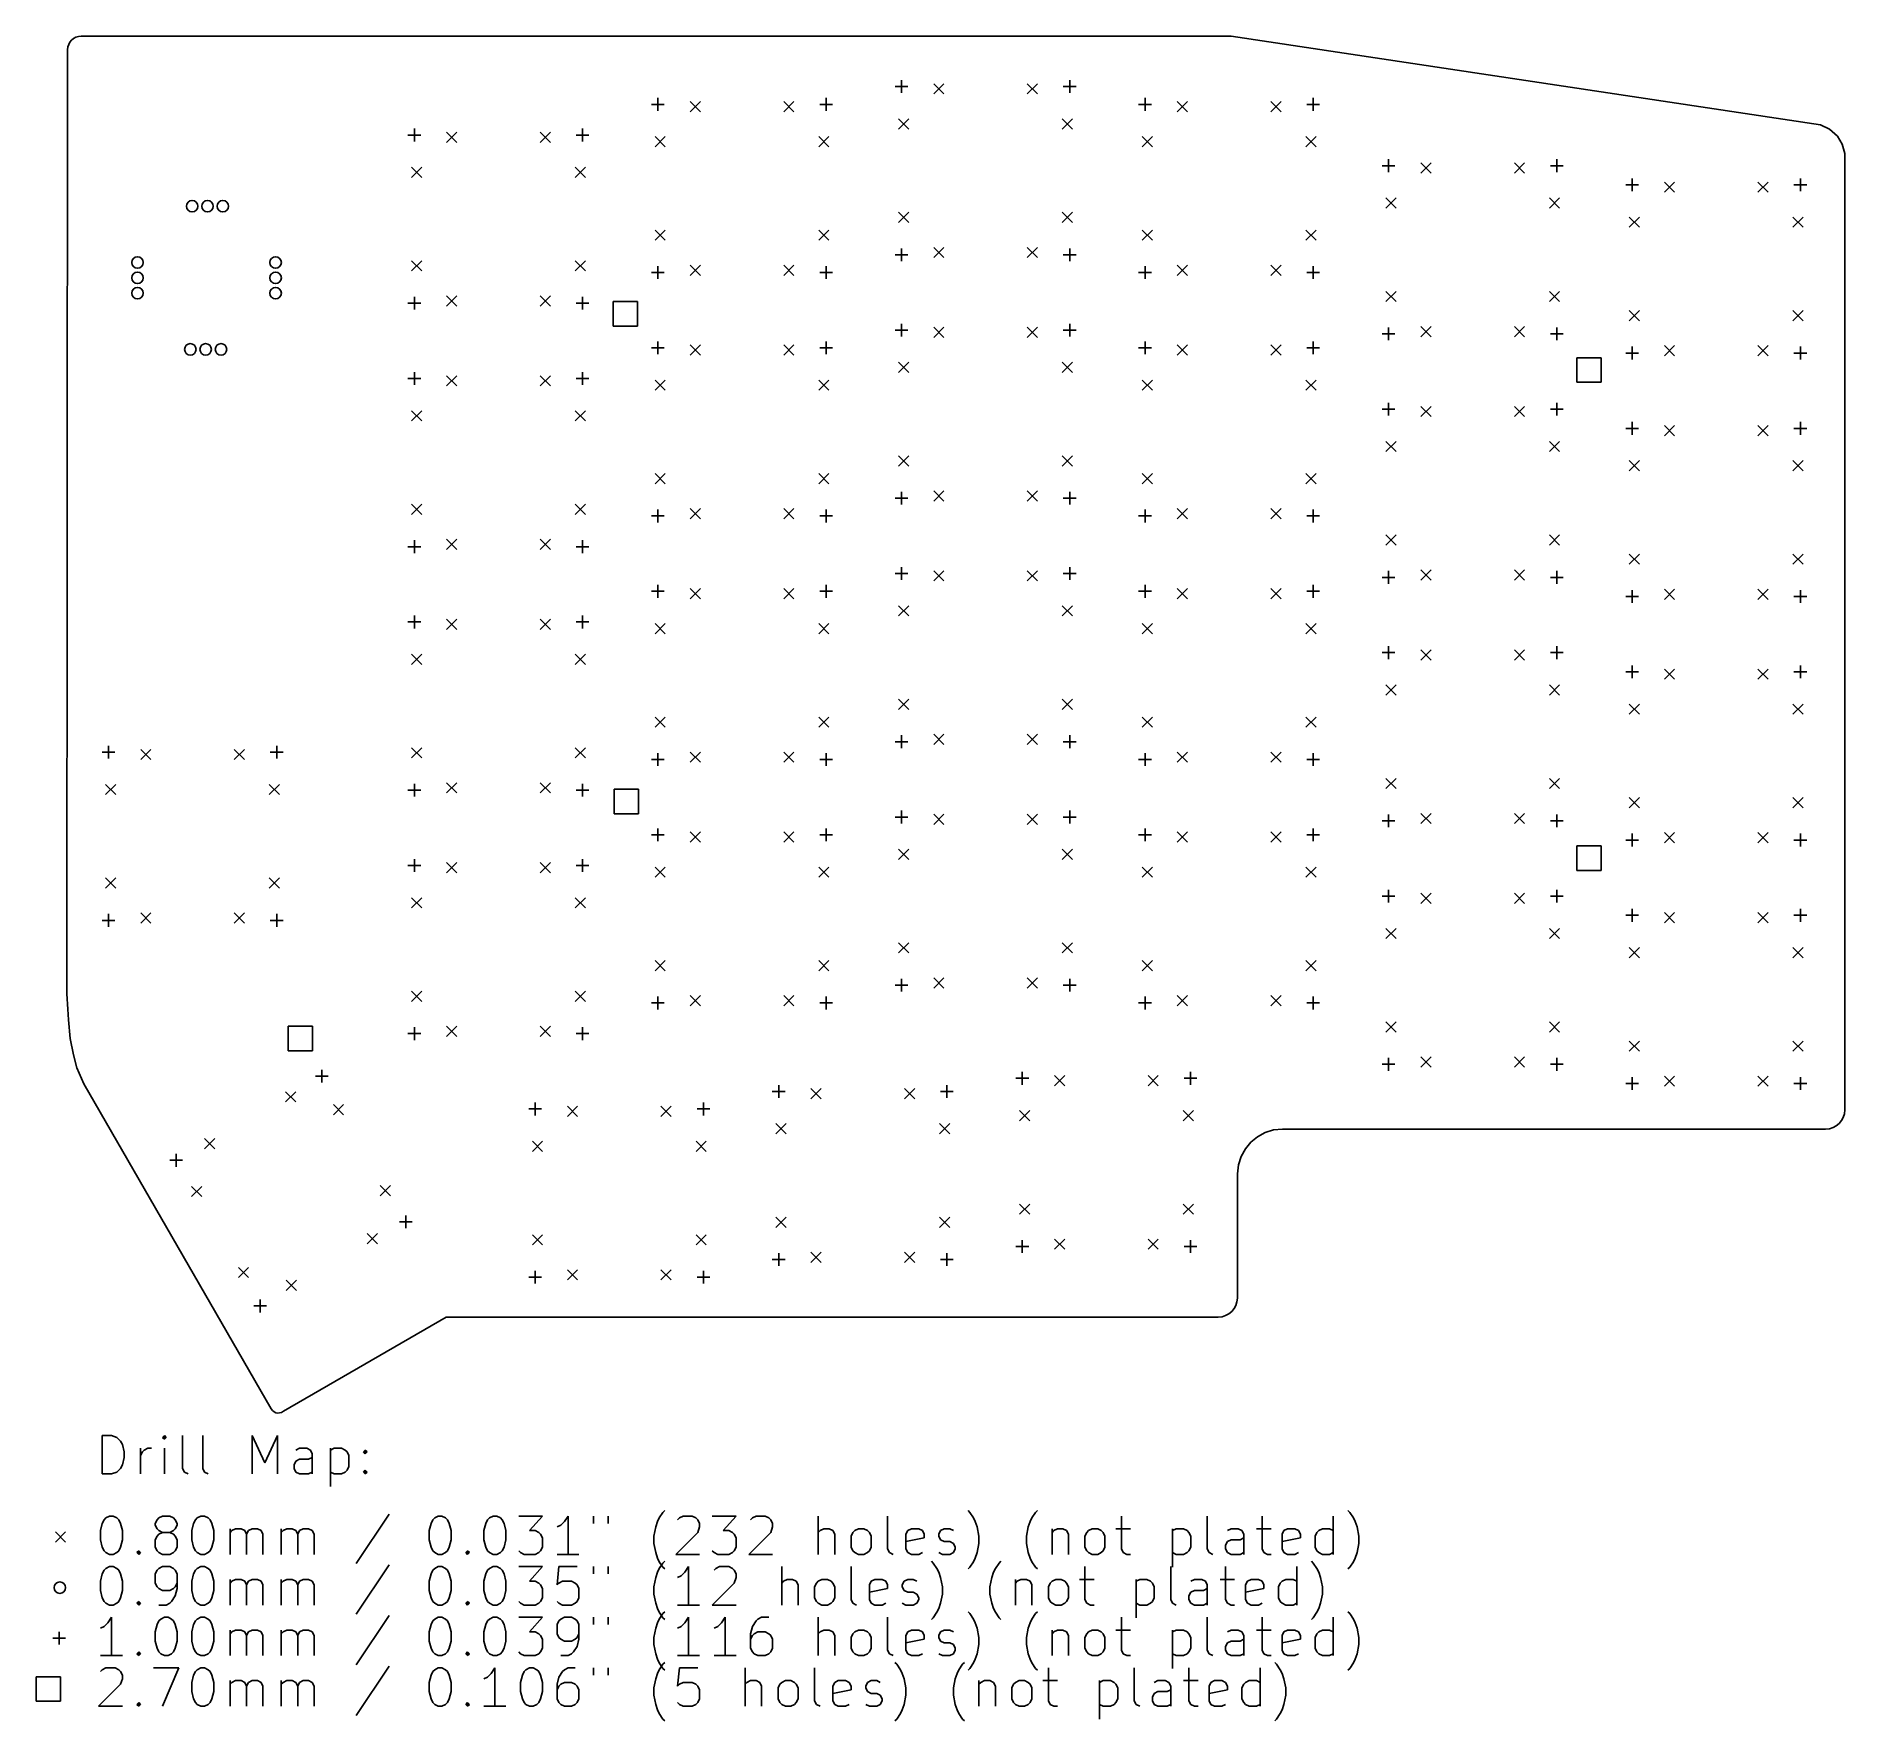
# Model space of a CAD drawing. Extents: x 78 to 220, y -167 to -36.
import ezdxf

# ---------------------------------------------------------------- set-up
doc = ezdxf.new("R2010")
doc.units = 0
doc.layers.add('BLACK', color=7, linetype='CONTINUOUS')

msp = doc.modelspace()

# ---------------------------------------------------------------- linework, layer by layer
at = {"layer": 'BLACK', "linetype": 'CONTINUOUS'}
for p, q in [((80.645, -110.617), (80.7003, -36.7444)), ((80.7003, -36.7444), (80.7223, -36.5288)), ((80.7223, -36.5288), (80.7834, -36.3316)), ((80.7834, -36.3316), (80.8802, -36.1532)), ((80.8802, -36.1532), (81.0083, -35.9979)), ((81.0083, -35.9979), (81.1637, -35.8697)), ((81.1637, -35.8697), (81.3421, -35.773)), ((81.3421, -35.773), (81.5392, -35.7118)), ((81.5392, -35.7118), (81.7544, -35.6903)), ((171.704, -35.687), (81.7544, -35.6903)), ((217.796, -42.6214), (171.704, -35.687)), ((145.921, -39.1314), (145.921, -40.1314)), ((148.442, -39.41), (149.242, -40.21)), ((149.242, -39.41), (148.442, -40.21)), ((155.758, -39.41), (156.558, -40.21)), ((156.558, -39.41), (155.758, -40.21)), ((159.079, -39.1314), (159.079, -40.1314)), ((126.371, -41.0214), (127.371, -41.0214)), ((126.871, -40.5214), (126.871, -41.5214)), ((129.392, -40.8), (130.192, -41.6)), ((130.192, -40.8), (129.392, -41.6)), ((136.708, -40.8), (137.508, -41.6)), ((137.508, -40.8), (136.708, -41.6)), ((139.529, -41.0214), (140.529, -41.0214)), ((140.029, -40.5214), (140.029, -41.5214)), ((145.421, -39.6314), (146.421, -39.6314)), ((158.579, -39.6314), (159.579, -39.6314)), ((164.471, -41.0214), (165.471, -41.0214)), ((164.971, -40.5214), (164.971, -41.5214)), ((167.492, -40.8), (168.292, -41.6)), ((168.292, -40.8), (167.492, -41.6)), ((174.808, -40.8), (175.608, -41.6)), ((175.608, -40.8), (174.808, -41.6)), ((177.629, -41.0214), (178.629, -41.0214)), ((178.129, -40.5214), (178.129, -41.5214)), ((145.7, -42.1524), (146.5, -42.9524)), ((146.5, -42.1524), (145.7, -42.9524)), ((158.5, -42.1524), (159.3, -42.9524)), ((159.3, -42.1524), (158.5, -42.9524)), ((107.321, -43.4214), (108.321, -43.4214)), ((107.821, -42.9214), (107.821, -43.9214)), ((110.342, -43.2), (111.142, -44)), ((111.142, -43.2), (110.342, -44)), ((117.658, -43.2), (118.458, -44)), ((118.458, -43.2), (117.658, -44)), ((120.479, -43.4214), (121.479, -43.4214)), ((120.979, -42.9214), (120.979, -43.9214)), ((126.65, -43.5424), (127.45, -44.3424)), ((127.45, -43.5424), (126.65, -44.3424)), ((139.45, -43.5424), (140.25, -44.3424)), ((140.25, -43.5424), (139.45, -44.3424)), ((164.75, -43.5424), (165.55, -44.3424)), ((165.55, -43.5424), (164.75, -44.3424)), ((177.55, -43.5424), (178.35, -44.3424)), ((178.35, -43.5424), (177.55, -44.3424)), ((218.512, -42.9664), (217.796, -42.6214)), ((219.133, -43.5102), (218.512, -42.9664)), ((219.133, -43.5102), (219.502, -44.1452)), ((219.502, -44.1452), (219.705, -44.8564)), ((219.705, -44.8564), (219.705, -119.685)), ((107.6, -45.9424), (108.4, -46.7424)), ((108.4, -45.9424), (107.6, -46.7424)), ((120.4, -45.9424), (121.2, -46.7424)), ((121.2, -45.9424), (120.4, -46.7424)), ((183.521, -45.8214), (184.521, -45.8214)), ((184.021, -45.3214), (184.021, -46.3214)), ((186.542, -45.6), (187.342, -46.4)), ((187.342, -45.6), (186.542, -46.4)), ((193.858, -45.6), (194.658, -46.4)), ((194.658, -45.6), (193.858, -46.4)), ((196.679, -45.8214), (197.679, -45.8214)), ((197.179, -45.3214), (197.179, -46.3214)), ((202.571, -47.3214), (203.571, -47.3214)), ((203.071, -46.8214), (203.071, -47.8214)), ((205.592, -47.1), (206.392, -47.9)), ((206.392, -47.1), (205.592, -47.9)), ((212.908, -47.1), (213.708, -47.9)), ((213.708, -47.1), (212.908, -47.9)), ((215.729, -47.3214), (216.729, -47.3214)), ((216.229, -46.8214), (216.229, -47.8214)), ((145.7, -49.4676), (146.5, -50.2676)), ((146.5, -49.4676), (145.7, -50.2676)), ((158.5, -49.4676), (159.3, -50.2676)), ((159.3, -49.4676), (158.5, -50.2676)), ((183.8, -48.3424), (184.6, -49.1424)), ((184.6, -48.3424), (183.8, -49.1424)), ((196.6, -48.3424), (197.4, -49.1424)), ((197.4, -48.3424), (196.6, -49.1424)), ((126.65, -50.8576), (127.45, -51.6576)), ((127.45, -50.8576), (126.65, -51.6576)), ((139.45, -50.8576), (140.25, -51.6576)), ((140.25, -50.8576), (139.45, -51.6576)), ((164.75, -50.8576), (165.55, -51.6576)), ((165.55, -50.8576), (164.75, -51.6576)), ((177.55, -50.8576), (178.35, -51.6576)), ((178.35, -50.8576), (177.55, -51.6576)), ((202.85, -49.8424), (203.65, -50.6424)), ((203.65, -49.8424), (202.85, -50.6424)), ((215.65, -49.8424), (216.45, -50.6424)), ((216.45, -49.8424), (215.65, -50.6424)), ((145.921, -52.2886), (145.921, -53.2886)), ((148.442, -52.21), (149.242, -53.01)), ((149.242, -52.21), (148.442, -53.01)), ((155.758, -52.21), (156.558, -53.01)), ((156.558, -52.21), (155.758, -53.01)), ((159.079, -52.2886), (159.079, -53.2886)), ((107.6, -53.2576), (108.4, -54.0576)), ((108.4, -53.2576), (107.6, -54.0576)), ((120.4, -53.2576), (121.2, -54.0576)), ((121.2, -53.2576), (120.4, -54.0576)), ((126.871, -53.6786), (126.871, -54.6786)), ((129.392, -53.6), (130.192, -54.4)), ((130.192, -53.6), (129.392, -54.4)), ((136.708, -53.6), (137.508, -54.4)), ((137.508, -53.6), (136.708, -54.4)), ((140.029, -53.6786), (140.029, -54.6786)), ((145.421, -52.7886), (146.421, -52.7886)), ((158.579, -52.7886), (159.579, -52.7886)), ((164.971, -53.6786), (164.971, -54.6786)), ((167.492, -53.6), (168.292, -54.4)), ((168.292, -53.6), (167.492, -54.4)), ((174.808, -53.6), (175.608, -54.4)), ((175.608, -53.6), (174.808, -54.4)), ((178.129, -53.6786), (178.129, -54.6786)), ((126.371, -54.1786), (127.371, -54.1786)), ((139.529, -54.1786), (140.529, -54.1786)), ((164.471, -54.1786), (165.471, -54.1786)), ((177.629, -54.1786), (178.629, -54.1786)), ((107.321, -56.5786), (108.321, -56.5786)), ((107.821, -56.0786), (107.821, -57.0786)), ((110.342, -56), (111.142, -56.8)), ((111.142, -56), (110.342, -56.8)), ((117.658, -56), (118.458, -56.8)), ((118.458, -56), (117.658, -56.8)), ((120.479, -56.5786), (121.479, -56.5786)), ((120.979, -56.0786), (120.979, -57.0786)), ((125.28, -56.4545), (123.371, -56.4545)), ((123.371, -56.4545), (123.371, -58.3637)), ((125.28, -58.3637), (125.28, -56.4545)), ((183.8, -55.6576), (184.6, -56.4576)), ((184.6, -55.6576), (183.8, -56.4576)), ((196.6, -55.6576), (197.4, -56.4576)), ((197.4, -55.6576), (196.6, -56.4576)), ((202.85, -57.1576), (203.65, -57.9576)), ((203.65, -57.1576), (202.85, -57.9576)), ((215.65, -57.1576), (216.45, -57.9576)), ((216.45, -57.1576), (215.65, -57.9576)), ((123.371, -58.3637), (125.28, -58.3637)), ((145.421, -58.6814), (146.421, -58.6814)), ((145.921, -58.1814), (145.921, -59.1814)), ((148.442, -58.46), (149.242, -59.26)), ((149.242, -58.46), (148.442, -59.26)), ((155.758, -58.46), (156.558, -59.26)), ((156.558, -58.46), (155.758, -59.26)), ((158.579, -58.6814), (159.579, -58.6814)), ((159.079, -58.1814), (159.079, -59.1814)), ((183.521, -58.9786), (184.521, -58.9786)), ((184.021, -58.4786), (184.021, -59.4786)), ((186.542, -58.4), (187.342, -59.2)), ((187.342, -58.4), (186.542, -59.2)), ((193.858, -58.4), (194.658, -59.2)), ((194.658, -58.4), (193.858, -59.2)), ((196.679, -58.9786), (197.679, -58.9786)), ((197.179, -58.4786), (197.179, -59.4786)), ((126.371, -60.0714), (127.371, -60.0714)), ((126.871, -59.5714), (126.871, -60.5714)), ((129.392, -59.85), (130.192, -60.65)), ((130.192, -59.85), (129.392, -60.65)), ((136.708, -59.85), (137.508, -60.65)), ((137.508, -59.85), (136.708, -60.65)), ((139.529, -60.0714), (140.529, -60.0714)), ((140.029, -59.5714), (140.029, -60.5714)), ((164.471, -60.0714), (165.471, -60.0714)), ((164.971, -59.5714), (164.971, -60.5714)), ((167.492, -59.85), (168.292, -60.65)), ((168.292, -59.85), (167.492, -60.65)), ((174.808, -59.85), (175.608, -60.65)), ((175.608, -59.85), (174.808, -60.65)), ((177.629, -60.0714), (178.629, -60.0714)), ((178.129, -59.5714), (178.129, -60.5714)), ((202.571, -60.4786), (203.571, -60.4786)), ((203.071, -59.9786), (203.071, -60.9786)), ((205.592, -59.9), (206.392, -60.7)), ((206.392, -59.9), (205.592, -60.7)), ((212.908, -59.9), (213.708, -60.7)), ((213.708, -59.9), (212.908, -60.7)), ((215.729, -60.4786), (216.729, -60.4786)), ((216.229, -59.9786), (216.229, -60.9786)), ((107.821, -61.9714), (107.821, -62.9714)), ((120.979, -61.9714), (120.979, -62.9714)), ((145.7, -61.2024), (146.5, -62.0024)), ((146.5, -61.2024), (145.7, -62.0024)), ((158.5, -61.2024), (159.3, -62.0024)), ((159.3, -61.2024), (158.5, -62.0024)), ((200.655, -60.8454), (198.745, -60.8454)), ((198.745, -60.8454), (198.745, -62.7546)), ((200.655, -62.7546), (200.655, -60.8454)), ((107.321, -62.4714), (108.321, -62.4714)), ((110.342, -62.25), (111.142, -63.05)), ((111.142, -62.25), (110.342, -63.05)), ((117.658, -62.25), (118.458, -63.05)), ((118.458, -62.25), (117.658, -63.05)), ((120.479, -62.4714), (121.479, -62.4714)), ((126.65, -62.5924), (127.45, -63.3924)), ((127.45, -62.5924), (126.65, -63.3924)), ((139.45, -62.5924), (140.25, -63.3924)), ((140.25, -62.5924), (139.45, -63.3924)), ((164.75, -62.5924), (165.55, -63.3924)), ((165.55, -62.5924), (164.75, -63.3924)), ((177.55, -62.5924), (178.35, -63.3924)), ((178.35, -62.5924), (177.55, -63.3924)), ((198.745, -62.7546), (200.655, -62.7546)), ((107.6, -64.9924), (108.4, -65.7924)), ((108.4, -64.9924), (107.6, -65.7924)), ((120.4, -64.9924), (121.2, -65.7924)), ((121.2, -64.9924), (120.4, -65.7924)), ((183.521, -64.8714), (184.521, -64.8714)), ((184.021, -64.3714), (184.021, -65.3714)), ((186.542, -64.65), (187.342, -65.45)), ((187.342, -64.65), (186.542, -65.45)), ((193.858, -64.65), (194.658, -65.45)), ((194.658, -64.65), (193.858, -65.45)), ((196.679, -64.8714), (197.679, -64.8714)), ((197.179, -64.3714), (197.179, -65.3714)), ((202.571, -66.3714), (203.571, -66.3714)), ((203.071, -65.8714), (203.071, -66.8714)), ((205.592, -66.15), (206.392, -66.95)), ((206.392, -66.15), (205.592, -66.95)), ((212.908, -66.15), (213.708, -66.95)), ((213.708, -66.15), (212.908, -66.95)), ((215.729, -66.3714), (216.729, -66.3714)), ((216.229, -65.8714), (216.229, -66.8714)), ((183.8, -67.3924), (184.6, -68.1924)), ((184.6, -67.3924), (183.8, -68.1924)), ((196.6, -67.3924), (197.4, -68.1924)), ((197.4, -67.3924), (196.6, -68.1924)), ((145.7, -68.5176), (146.5, -69.3176)), ((146.5, -68.5176), (145.7, -69.3176)), ((158.5, -68.5176), (159.3, -69.3176)), ((159.3, -68.5176), (158.5, -69.3176)), ((202.85, -68.8924), (203.65, -69.6924)), ((203.65, -68.8924), (202.85, -69.6924)), ((215.65, -68.8924), (216.45, -69.6924)), ((216.45, -68.8924), (215.65, -69.6924)), ((126.65, -69.9076), (127.45, -70.7076)), ((127.45, -69.9076), (126.65, -70.7076)), ((139.45, -69.9076), (140.25, -70.7076)), ((140.25, -69.9076), (139.45, -70.7076)), ((164.75, -69.9076), (165.55, -70.7076)), ((165.55, -69.9076), (164.75, -70.7076)), ((177.55, -69.9076), (178.35, -70.7076)), ((178.35, -69.9076), (177.55, -70.7076)), ((145.421, -71.8386), (146.421, -71.8386)), ((145.921, -71.3386), (145.921, -72.3386)), ((148.442, -71.26), (149.242, -72.06)), ((149.242, -71.26), (148.442, -72.06)), ((155.758, -71.26), (156.558, -72.06)), ((156.558, -71.26), (155.758, -72.06)), ((158.579, -71.8386), (159.579, -71.8386)), ((159.079, -71.3386), (159.079, -72.3386)), ((107.6, -72.3076), (108.4, -73.1076)), ((108.4, -72.3076), (107.6, -73.1076)), ((120.4, -72.3076), (121.2, -73.1076)), ((121.2, -72.3076), (120.4, -73.1076)), ((126.371, -73.2286), (127.371, -73.2286)), ((126.871, -72.7286), (126.871, -73.7286)), ((129.392, -72.65), (130.192, -73.45)), ((130.192, -72.65), (129.392, -73.45)), ((136.708, -72.65), (137.508, -73.45)), ((137.508, -72.65), (136.708, -73.45)), ((139.529, -73.2286), (140.529, -73.2286)), ((140.029, -72.7286), (140.029, -73.7286)), ((164.471, -73.2286), (165.471, -73.2286)), ((164.971, -72.7286), (164.971, -73.7286)), ((167.492, -72.65), (168.292, -73.45)), ((168.292, -72.65), (167.492, -73.45)), ((174.808, -72.65), (175.608, -73.45)), ((175.608, -72.65), (174.808, -73.45)), ((177.629, -73.2286), (178.629, -73.2286)), ((178.129, -72.7286), (178.129, -73.7286)), ((183.8, -74.7076), (184.6, -75.5076)), ((184.6, -74.7076), (183.8, -75.5076)), ((196.6, -74.7076), (197.4, -75.5076)), ((197.4, -74.7076), (196.6, -75.5076)), ((107.321, -75.6286), (108.321, -75.6286)), ((107.821, -75.1286), (107.821, -76.1286)), ((110.342, -75.05), (111.142, -75.85)), ((111.142, -75.05), (110.342, -75.85)), ((117.658, -75.05), (118.458, -75.85)), ((118.458, -75.05), (117.658, -75.85)), ((120.479, -75.6286), (121.479, -75.6286)), ((120.979, -75.1286), (120.979, -76.1286)), ((202.85, -76.2076), (203.65, -77.0076)), ((203.65, -76.2076), (202.85, -77.0076)), ((215.65, -76.2076), (216.45, -77.0076)), ((216.45, -76.2076), (215.65, -77.0076)), ((145.421, -77.7314), (146.421, -77.7314)), ((145.921, -77.2314), (145.921, -78.2314)), ((148.442, -77.51), (149.242, -78.31)), ((149.242, -77.51), (148.442, -78.31)), ((155.758, -77.51), (156.558, -78.31)), ((156.558, -77.51), (155.758, -78.31)), ((158.579, -77.7314), (159.579, -77.7314)), ((159.079, -77.2314), (159.079, -78.2314)), ((184.021, -77.5286), (184.021, -78.5286)), ((186.542, -77.45), (187.342, -78.25)), ((187.342, -77.45), (186.542, -78.25)), ((193.858, -77.45), (194.658, -78.25)), ((194.658, -77.45), (193.858, -78.25)), ((197.179, -77.5286), (197.179, -78.5286)), ((126.371, -79.1214), (127.371, -79.1214)), ((126.871, -78.6214), (126.871, -79.6214)), ((129.392, -78.9), (130.192, -79.7)), ((130.192, -78.9), (129.392, -79.7)), ((136.708, -78.9), (137.508, -79.7)), ((137.508, -78.9), (136.708, -79.7)), ((139.529, -79.1214), (140.529, -79.1214)), ((140.029, -78.6214), (140.029, -79.6214)), ((164.471, -79.1214), (165.471, -79.1214)), ((164.971, -78.6214), (164.971, -79.6214)), ((167.492, -78.9), (168.292, -79.7)), ((168.292, -78.9), (167.492, -79.7)), ((174.808, -78.9), (175.608, -79.7)), ((175.608, -78.9), (174.808, -79.7)), ((177.629, -79.1214), (178.629, -79.1214)), ((178.129, -78.6214), (178.129, -79.6214)), ((183.521, -78.0286), (184.521, -78.0286)), ((196.679, -78.0286), (197.679, -78.0286)), ((203.071, -79.0286), (203.071, -80.0286)), ((205.592, -78.95), (206.392, -79.75)), ((206.392, -78.95), (205.592, -79.75)), ((212.908, -78.95), (213.708, -79.75)), ((213.708, -78.95), (212.908, -79.75)), ((216.229, -79.0286), (216.229, -80.0286)), ((145.7, -80.2524), (146.5, -81.0524)), ((146.5, -80.2524), (145.7, -81.0524)), ((158.5, -80.2524), (159.3, -81.0524)), ((159.3, -80.2524), (158.5, -81.0524)), ((202.571, -79.5286), (203.571, -79.5286)), ((215.729, -79.5286), (216.729, -79.5286)), ((107.321, -81.5214), (108.321, -81.5214)), ((107.821, -81.0214), (107.821, -82.0214)), ((110.342, -81.3), (111.142, -82.1)), ((111.142, -81.3), (110.342, -82.1)), ((117.658, -81.3), (118.458, -82.1)), ((118.458, -81.3), (117.658, -82.1)), ((120.479, -81.5214), (121.479, -81.5214)), ((120.979, -81.0214), (120.979, -82.0214)), ((126.65, -81.6424), (127.45, -82.4424)), ((127.45, -81.6424), (126.65, -82.4424)), ((139.45, -81.6424), (140.25, -82.4424)), ((140.25, -81.6424), (139.45, -82.4424)), ((164.75, -81.6424), (165.55, -82.4424)), ((165.55, -81.6424), (164.75, -82.4424)), ((177.55, -81.6424), (178.35, -82.4424)), ((178.35, -81.6424), (177.55, -82.4424)), ((184.021, -83.4214), (184.021, -84.4214)), ((197.179, -83.4214), (197.179, -84.4214)), ((107.6, -84.0424), (108.4, -84.8424)), ((108.4, -84.0424), (107.6, -84.8424)), ((120.4, -84.0424), (121.2, -84.8424)), ((121.2, -84.0424), (120.4, -84.8424)), ((183.521, -83.9214), (184.521, -83.9214)), ((186.542, -83.7), (187.342, -84.5)), ((187.342, -83.7), (186.542, -84.5)), ((193.858, -83.7), (194.658, -84.5)), ((194.658, -83.7), (193.858, -84.5)), ((196.679, -83.9214), (197.679, -83.9214)), ((202.571, -85.4214), (203.571, -85.4214)), ((203.071, -84.9214), (203.071, -85.9214)), ((205.592, -85.2), (206.392, -86)), ((206.392, -85.2), (205.592, -86)), ((212.908, -85.2), (213.708, -86)), ((213.708, -85.2), (212.908, -86)), ((215.729, -85.4214), (216.729, -85.4214)), ((216.229, -84.9214), (216.229, -85.9214)), ((145.7, -87.5676), (146.5, -88.3676)), ((146.5, -87.5676), (145.7, -88.3676)), ((158.5, -87.5676), (159.3, -88.3676)), ((159.3, -87.5676), (158.5, -88.3676)), ((183.8, -86.4424), (184.6, -87.2424)), ((184.6, -86.4424), (183.8, -87.2424)), ((196.6, -86.4424), (197.4, -87.2424)), ((197.4, -86.4424), (196.6, -87.2424)), ((126.65, -88.9576), (127.45, -89.7576)), ((127.45, -88.9576), (126.65, -89.7576)), ((139.45, -88.9576), (140.25, -89.7576)), ((140.25, -88.9576), (139.45, -89.7576)), ((164.75, -88.9576), (165.55, -89.7576)), ((165.55, -88.9576), (164.75, -89.7576)), ((177.55, -88.9576), (178.35, -89.7576)), ((178.35, -88.9576), (177.55, -89.7576)), ((202.85, -87.9424), (203.65, -88.7424)), ((203.65, -87.9424), (202.85, -88.7424)), ((215.65, -87.9424), (216.45, -88.7424)), ((216.45, -87.9424), (215.65, -88.7424)), ((145.921, -90.3886), (145.921, -91.3886)), ((148.442, -90.31), (149.242, -91.11)), ((149.242, -90.31), (148.442, -91.11)), ((155.758, -90.31), (156.558, -91.11)), ((156.558, -90.31), (155.758, -91.11)), ((159.079, -90.3886), (159.079, -91.3886)), ((83.3962, -91.7067), (84.3962, -91.7067)), ((83.8962, -91.2067), (83.8962, -92.2067)), ((86.4172, -91.4853), (87.2172, -92.2853)), ((87.2172, -91.4853), (86.4172, -92.2853)), ((93.7324, -91.4853), (94.5324, -92.2853)), ((94.5324, -91.4853), (93.7324, -92.2853)), ((96.5534, -91.7067), (97.5534, -91.7067)), ((97.0534, -91.2067), (97.0534, -92.2067)), ((107.6, -91.3576), (108.4, -92.1576)), ((108.4, -91.3576), (107.6, -92.1576)), ((120.4, -91.3576), (121.2, -92.1576)), ((121.2, -91.3576), (120.4, -92.1576)), ((126.871, -91.7786), (126.871, -92.7786)), ((129.392, -91.7), (130.192, -92.5)), ((130.192, -91.7), (129.392, -92.5)), ((136.708, -91.7), (137.508, -92.5)), ((137.508, -91.7), (136.708, -92.5)), ((140.029, -91.7786), (140.029, -92.7786)), ((145.421, -90.8886), (146.421, -90.8886)), ((158.579, -90.8886), (159.579, -90.8886)), ((164.971, -91.7786), (164.971, -92.7786)), ((167.492, -91.7), (168.292, -92.5)), ((168.292, -91.7), (167.492, -92.5)), ((174.808, -91.7), (175.608, -92.5)), ((175.608, -91.7), (174.808, -92.5)), ((178.129, -91.7786), (178.129, -92.7786)), ((126.371, -92.2786), (127.371, -92.2786)), ((139.529, -92.2786), (140.529, -92.2786)), ((164.471, -92.2786), (165.471, -92.2786)), ((177.629, -92.2786), (178.629, -92.2786)), ((83.6748, -94.2277), (84.4748, -95.0277)), ((84.4748, -94.2277), (83.6748, -95.0277)), ((96.4748, -94.2277), (97.2748, -95.0277)), ((97.2748, -94.2277), (96.4748, -95.0277)), ((107.321, -94.6786), (108.321, -94.6786)), ((107.821, -94.1786), (107.821, -95.1786)), ((110.342, -94.1), (111.142, -94.9)), ((111.142, -94.1), (110.342, -94.9)), ((117.658, -94.1), (118.458, -94.9)), ((118.458, -94.1), (117.658, -94.9)), ((120.479, -94.6786), (121.479, -94.6786)), ((120.979, -94.1786), (120.979, -95.1786)), ((125.351, -94.6129), (123.442, -94.6129)), ((123.442, -94.6129), (123.442, -96.5221)), ((125.351, -96.5221), (125.351, -94.6129)), ((183.8, -93.7576), (184.6, -94.5576)), ((184.6, -93.7576), (183.8, -94.5576)), ((196.6, -93.7576), (197.4, -94.5576)), ((197.4, -93.7576), (196.6, -94.5576)), ((202.85, -95.2576), (203.65, -96.0576)), ((203.65, -95.2576), (202.85, -96.0576)), ((215.65, -95.2576), (216.45, -96.0576)), ((216.45, -95.2576), (215.65, -96.0576)), ((123.442, -96.5221), (125.351, -96.5221)), ((145.421, -96.7814), (146.421, -96.7814)), ((145.921, -96.2814), (145.921, -97.2814)), ((148.442, -96.56), (149.242, -97.36)), ((149.242, -96.56), (148.442, -97.36)), ((155.758, -96.56), (156.558, -97.36)), ((156.558, -96.56), (155.758, -97.36)), ((158.579, -96.7814), (159.579, -96.7814)), ((159.079, -96.2814), (159.079, -97.2814)), ((183.521, -97.0786), (184.521, -97.0786)), ((184.021, -96.5786), (184.021, -97.5786)), ((186.542, -96.5), (187.342, -97.3)), ((187.342, -96.5), (186.542, -97.3)), ((193.858, -96.5), (194.658, -97.3)), ((194.658, -96.5), (193.858, -97.3)), ((196.679, -97.0786), (197.679, -97.0786)), ((197.179, -96.5786), (197.179, -97.5786)), ((126.371, -98.1714), (127.371, -98.1714)), ((126.871, -97.6714), (126.871, -98.6714)), ((129.392, -97.95), (130.192, -98.75)), ((130.192, -97.95), (129.392, -98.75)), ((136.708, -97.95), (137.508, -98.75)), ((137.508, -97.95), (136.708, -98.75)), ((139.529, -98.1714), (140.529, -98.1714)), ((140.029, -97.6714), (140.029, -98.6714)), ((164.471, -98.1714), (165.471, -98.1714)), ((164.971, -97.6714), (164.971, -98.6714)), ((167.492, -97.95), (168.292, -98.75)), ((168.292, -97.95), (167.492, -98.75)), ((174.808, -97.95), (175.608, -98.75)), ((175.608, -97.95), (174.808, -98.75)), ((177.629, -98.1714), (178.629, -98.1714)), ((178.129, -97.6714), (178.129, -98.6714)), ((202.571, -98.5786), (203.571, -98.5786)), ((203.071, -98.0786), (203.071, -99.0786)), ((205.592, -98), (206.392, -98.8)), ((206.392, -98), (205.592, -98.8)), ((212.908, -98), (213.708, -98.8)), ((213.708, -98), (212.908, -98.8)), ((215.729, -98.5786), (216.729, -98.5786)), ((216.229, -98.0786), (216.229, -99.0786)), ((107.821, -100.071), (107.821, -101.071)), ((110.342, -100.35), (111.142, -101.15)), ((111.142, -100.35), (110.342, -101.15)), ((117.658, -100.35), (118.458, -101.15)), ((118.458, -100.35), (117.658, -101.15)), ((120.979, -100.071), (120.979, -101.071)), ((145.7, -99.3024), (146.5, -100.102)), ((146.5, -99.3024), (145.7, -100.102)), ((158.5, -99.3024), (159.3, -100.102)), ((159.3, -99.3024), (158.5, -100.102)), ((200.655, -99.0454), (198.745, -99.0454)), ((198.745, -99.0454), (198.745, -100.955)), ((200.655, -100.955), (200.655, -99.0454)), ((83.6748, -101.543), (84.4748, -102.343)), ((84.4748, -101.543), (83.6748, -102.343)), ((96.4748, -101.543), (97.2748, -102.343)), ((97.2748, -101.543), (96.4748, -102.343)), ((107.321, -100.571), (108.321, -100.571)), ((120.479, -100.571), (121.479, -100.571)), ((126.65, -100.692), (127.45, -101.492)), ((127.45, -100.692), (126.65, -101.492)), ((139.45, -100.692), (140.25, -101.492)), ((140.25, -100.692), (139.45, -101.492)), ((164.75, -100.692), (165.55, -101.492)), ((165.55, -100.692), (164.75, -101.492)), ((177.55, -100.692), (178.35, -101.492)), ((178.35, -100.692), (177.55, -101.492)), ((198.745, -100.955), (200.655, -100.955)), ((107.6, -103.092), (108.4, -103.892)), ((108.4, -103.092), (107.6, -103.892)), ((120.4, -103.092), (121.2, -103.892)), ((121.2, -103.092), (120.4, -103.892)), ((183.521, -102.971), (184.521, -102.971)), ((184.021, -102.471), (184.021, -103.471)), ((186.542, -102.75), (187.342, -103.55)), ((187.342, -102.75), (186.542, -103.55)), ((193.858, -102.75), (194.658, -103.55)), ((194.658, -102.75), (193.858, -103.55)), ((196.679, -102.971), (197.679, -102.971)), ((197.179, -102.471), (197.179, -103.471)), ((83.8962, -104.364), (83.8962, -105.364)), ((86.4172, -104.285), (87.2172, -105.085)), ((87.2172, -104.285), (86.4172, -105.085)), ((93.7324, -104.285), (94.5324, -105.085)), ((94.5324, -104.285), (93.7324, -105.085)), ((97.0534, -104.364), (97.0534, -105.364)), ((202.571, -104.471), (203.571, -104.471)), ((203.071, -103.971), (203.071, -104.971)), ((205.592, -104.25), (206.392, -105.05)), ((206.392, -104.25), (205.592, -105.05)), ((212.908, -104.25), (213.708, -105.05)), ((213.708, -104.25), (212.908, -105.05)), ((215.729, -104.471), (216.729, -104.471)), ((216.229, -103.971), (216.229, -104.971)), ((83.3962, -104.864), (84.3962, -104.864)), ((96.5534, -104.864), (97.5534, -104.864)), ((183.8, -105.492), (184.6, -106.292)), ((184.6, -105.492), (183.8, -106.292)), ((196.6, -105.492), (197.4, -106.292)), ((197.4, -105.492), (196.6, -106.292)), ((145.7, -106.618), (146.5, -107.418)), ((146.5, -106.618), (145.7, -107.418)), ((158.5, -106.618), (159.3, -107.418)), ((159.3, -106.618), (158.5, -107.418)), ((202.85, -106.992), (203.65, -107.792)), ((203.65, -106.992), (202.85, -107.792)), ((215.65, -106.992), (216.45, -107.792)), ((216.45, -106.992), (215.65, -107.792)), ((126.65, -108.008), (127.45, -108.808)), ((127.45, -108.008), (126.65, -108.808)), ((139.45, -108.008), (140.25, -108.808)), ((140.25, -108.008), (139.45, -108.808)), ((164.75, -108.008), (165.55, -108.808)), ((165.55, -108.008), (164.75, -108.808)), ((177.55, -108.008), (178.35, -108.808)), ((178.35, -108.008), (177.55, -108.808)), ((145.421, -109.939), (146.421, -109.939)), ((145.921, -109.439), (145.921, -110.439)), ((148.442, -109.36), (149.242, -110.16)), ((149.242, -109.36), (148.442, -110.16)), ((155.758, -109.36), (156.558, -110.16)), ((156.558, -109.36), (155.758, -110.16)), ((158.579, -109.939), (159.579, -109.939)), ((159.079, -109.439), (159.079, -110.439)), ((80.645, -110.617), (80.7085, -111.823)), ((107.6, -110.408), (108.4, -111.208)), ((108.4, -110.408), (107.6, -111.208)), ((120.4, -110.408), (121.2, -111.208)), ((121.2, -110.408), (120.4, -111.208)), ((126.371, -111.329), (127.371, -111.329)), ((126.871, -110.829), (126.871, -111.829)), ((129.392, -110.75), (130.192, -111.55)), ((130.192, -110.75), (129.392, -111.55)), ((136.708, -110.75), (137.508, -111.55)), ((137.508, -110.75), (136.708, -111.55)), ((139.529, -111.329), (140.529, -111.329)), ((140.029, -110.829), (140.029, -111.829)), ((164.471, -111.329), (165.471, -111.329)), ((164.971, -110.829), (164.971, -111.829)), ((167.492, -110.75), (168.292, -111.55)), ((168.292, -110.75), (167.492, -111.55)), ((174.808, -110.75), (175.608, -111.55)), ((175.608, -110.75), (174.808, -111.55)), ((177.629, -111.329), (178.629, -111.329)), ((178.129, -110.829), (178.129, -111.829)), ((80.7085, -111.823), (80.772, -112.649)), ((80.772, -112.649), (80.899, -114.109)), ((99.8495, -113.155), (97.9403, -113.155)), ((97.9403, -113.155), (97.9403, -115.064)), ((99.8495, -115.064), (99.8495, -113.155)), ((110.342, -113.15), (111.142, -113.95)), ((111.142, -113.15), (110.342, -113.95)), ((117.658, -113.15), (118.458, -113.95)), ((118.458, -113.15), (117.658, -113.95)), ((183.8, -112.808), (184.6, -113.608)), ((184.6, -112.808), (183.8, -113.608)), ((196.6, -112.808), (197.4, -113.608)), ((197.4, -112.808), (196.6, -113.608)), ((80.899, -114.109), (81.153, -115.379)), ((107.321, -113.729), (108.321, -113.729)), ((107.821, -113.229), (107.821, -114.229)), ((120.479, -113.729), (121.479, -113.729)), ((120.979, -113.229), (120.979, -114.229)), ((202.85, -114.308), (203.65, -115.108)), ((203.65, -114.308), (202.85, -115.108)), ((215.65, -114.308), (216.45, -115.108)), ((216.45, -114.308), (215.65, -115.108)), ((81.153, -115.379), (81.4197, -116.395)), ((97.9403, -115.064), (99.8495, -115.064)), ((184.021, -115.629), (184.021, -116.629)), ((186.542, -115.55), (187.342, -116.35)), ((187.342, -115.55), (186.542, -116.35)), ((193.858, -115.55), (194.658, -116.35)), ((194.658, -115.55), (193.858, -116.35)), ((197.179, -115.629), (197.179, -116.629)), ((81.4197, -116.395), (81.9785, -117.665)), ((100.079, -117.061), (101.079, -117.061)), ((100.579, -116.561), (100.579, -117.561)), ((154.871, -117.221), (155.871, -117.221)), ((155.371, -116.721), (155.371, -117.721)), ((157.892, -117), (158.692, -117.8)), ((158.692, -117), (157.892, -117.8)), ((165.208, -117), (166.008, -117.8)), ((166.008, -117), (165.208, -117.8)), ((168.029, -117.221), (169.029, -117.221)), ((168.529, -116.721), (168.529, -117.721)), ((183.521, -116.129), (184.521, -116.129)), ((196.679, -116.129), (197.679, -116.129)), ((203.071, -117.129), (203.071, -118.129)), ((205.592, -117.05), (206.392, -117.85)), ((206.392, -117.05), (205.592, -117.85)), ((212.908, -117.05), (213.708, -117.85)), ((213.708, -117.05), (212.908, -117.85)), ((216.229, -117.129), (216.229, -118.129)), ((81.9785, -117.665), (96.6298, -143.088)), ((97.7386, -118.276), (98.5386, -119.076)), ((98.5386, -118.276), (97.7386, -119.076)), ((135.819, -118.25), (136.819, -118.25)), ((136.319, -117.75), (136.319, -118.75)), ((138.84, -118.028), (139.64, -118.828)), ((139.64, -118.028), (138.84, -118.828)), ((146.155, -118.028), (146.955, -118.828)), ((146.955, -118.028), (146.155, -118.828)), ((148.976, -118.25), (149.976, -118.25)), ((149.476, -117.75), (149.476, -118.75)), ((202.571, -117.629), (203.571, -117.629)), ((215.729, -117.629), (216.729, -117.629)), ((101.485, -119.28), (102.285, -120.08)), ((102.285, -119.28), (101.485, -120.08)), ((116.771, -119.621), (117.771, -119.621)), ((117.271, -119.121), (117.271, -120.121)), ((119.792, -119.4), (120.592, -120.2)), ((120.592, -119.4), (119.792, -120.2)), ((127.108, -119.4), (127.908, -120.2)), ((127.908, -119.4), (127.108, -120.2)), ((129.929, -119.621), (130.929, -119.621)), ((130.429, -119.121), (130.429, -120.121)), ((155.15, -119.742), (155.95, -120.542)), ((155.95, -119.742), (155.15, -120.542)), ((167.95, -119.742), (168.75, -120.542)), ((168.75, -119.742), (167.95, -120.542)), ((219.667, -119.999), (219.58, -120.28)), ((219.705, -119.685), (219.667, -119.999)), ((136.098, -120.771), (136.898, -121.571)), ((136.898, -120.771), (136.098, -121.571)), ((148.898, -120.771), (149.698, -121.571)), ((149.698, -120.771), (148.898, -121.571)), ((173.762, -121.791), (174.356, -121.468)), ((174.356, -121.468), (175.014, -121.265)), ((175.014, -121.265), (175.719, -121.194)), ((175.719, -121.194), (218.181, -121.194)), ((218.5, -121.166), (218.181, -121.194)), ((218.782, -121.078), (218.5, -121.166)), ((219.037, -120.94), (218.782, -121.078)), ((219.259, -120.757), (219.037, -120.94)), ((219.442, -120.535), (219.259, -120.757)), ((219.58, -120.28), (219.442, -120.535)), ((91.4034, -121.934), (92.2034, -122.734)), ((92.2034, -121.934), (91.4034, -122.734)), ((117.05, -122.142), (117.85, -122.942)), ((117.85, -122.142), (117.05, -122.942)), ((129.85, -122.142), (130.65, -122.942)), ((130.65, -122.142), (129.85, -122.942)), ((172.494, -123.331), (172.817, -122.736)), ((172.817, -122.736), (173.244, -122.218)), ((173.244, -122.218), (173.762, -121.791)), ((88.6845, -123.64), (89.6845, -123.64)), ((89.1845, -123.14), (89.1845, -124.14)), ((172.194, -124.696), (172.29, -123.988)), ((172.29, -123.988), (172.494, -123.331)), ((90.3996, -125.68), (91.1996, -126.48)), ((91.1996, -125.68), (90.3996, -126.48)), ((105.142, -125.615), (105.942, -126.415)), ((105.942, -125.615), (105.142, -126.415)), ((172.194, -124.696), (172.193, -134.428)), ((155.15, -127.058), (155.95, -127.858)), ((155.95, -127.058), (155.15, -127.858)), ((167.95, -127.058), (168.75, -127.858)), ((168.75, -127.058), (167.95, -127.858)), ((106.658, -128.455), (107.658, -128.455)), ((107.158, -127.955), (107.158, -128.955)), ((136.098, -128.086), (136.898, -128.886)), ((136.898, -128.086), (136.098, -128.886)), ((148.898, -128.086), (149.698, -128.886)), ((149.698, -128.086), (148.898, -128.886)), ((104.139, -129.361), (104.939, -130.161)), ((104.939, -129.361), (104.139, -130.161)), ((117.05, -129.458), (117.85, -130.258)), ((117.85, -129.458), (117.05, -130.258)), ((129.85, -129.458), (130.65, -130.258)), ((130.65, -129.458), (129.85, -130.258)), ((155.371, -129.879), (155.371, -130.879)), ((157.892, -129.8), (158.692, -130.6)), ((158.692, -129.8), (157.892, -130.6)), ((165.208, -129.8), (166.008, -130.6)), ((166.008, -129.8), (165.208, -130.6)), ((168.529, -129.879), (168.529, -130.879)), ((135.819, -131.407), (136.819, -131.407)), ((136.319, -130.907), (136.319, -131.907)), ((138.84, -130.828), (139.64, -131.628)), ((139.64, -130.828), (138.84, -131.628)), ((146.155, -130.828), (146.955, -131.628)), ((146.955, -130.828), (146.155, -131.628)), ((148.976, -131.407), (149.976, -131.407)), ((149.476, -130.907), (149.476, -131.907)), ((154.871, -130.379), (155.871, -130.379)), ((168.029, -130.379), (169.029, -130.379)), ((94.0572, -132.015), (94.8572, -132.815)), ((94.8572, -132.015), (94.0572, -132.815)), ((116.771, -132.779), (117.771, -132.779)), ((117.271, -132.279), (117.271, -133.279)), ((119.792, -132.2), (120.592, -133)), ((120.592, -132.2), (119.792, -133)), ((127.108, -132.2), (127.908, -133)), ((127.908, -132.2), (127.108, -133)), ((129.929, -132.779), (130.929, -132.779)), ((130.429, -132.279), (130.429, -133.279)), ((97.8034, -133.019), (98.6034, -133.819)), ((98.6034, -133.019), (97.8034, -133.819)), ((95.2631, -135.034), (96.2631, -135.034)), ((95.7631, -134.534), (95.7631, -135.534)), ((171.277, -135.787), (170.996, -135.875)), ((171.532, -135.649), (171.277, -135.787)), ((171.754, -135.466), (171.532, -135.649)), ((171.937, -135.244), (171.754, -135.466)), ((172.075, -134.989), (171.937, -135.244)), ((172.163, -134.708), (172.075, -134.989)), ((172.193, -134.428), (172.163, -134.708)), ((97.5948, -143.272), (110.32, -135.905)), ((110.32, -135.905), (170.693, -135.905)), ((170.996, -135.875), (170.693, -135.905)), ((96.6298, -143.088), (96.7353, -143.223)), ((96.7353, -143.223), (96.8523, -143.323)), ((96.8523, -143.323), (96.9805, -143.386)), ((96.9805, -143.386), (97.1193, -143.414)), ((97.1193, -143.414), (97.2682, -143.404)), ((97.2682, -143.404), (97.4269, -143.357)), ((97.4269, -143.357), (97.5948, -143.272)), ((83.4093, -148.171), (83.4093, -145.171)), ((83.4093, -145.171), (84.1236, -145.171)), ((84.1236, -145.171), (84.5521, -145.314)), ((84.5521, -145.314), (84.8379, -145.6)), ((84.8379, -145.6), (84.9807, -145.885)), ((88.2664, -145.171), (88.1236, -145.314)), ((88.1236, -145.314), (88.2664, -145.457)), ((88.4093, -145.314), (88.2664, -145.171)), ((88.2664, -145.171), (88.2664, -145.457)), ((88.2664, -145.457), (88.4093, -145.314)), ((89.695, -147.743), (89.695, -145.171)), ((91.2664, -147.743), (91.2664, -145.171)), ((95.1236, -148.171), (95.1236, -145.171)), ((95.1236, -145.171), (96.1236, -147.314)), ((96.1236, -147.314), (97.1236, -145.171)), ((97.1236, -145.171), (97.1236, -148.171)), ((84.9807, -145.885), (85.1236, -146.457)), ((85.1236, -146.885), (84.9807, -147.457)), ((85.1236, -146.457), (85.1236, -146.885)), ((86.4093, -148.171), (86.4093, -146.171)), ((86.4093, -146.743), (86.5521, -146.457)), ((86.5521, -146.457), (86.695, -146.314)), ((86.695, -146.314), (86.9807, -146.171)), ((86.9807, -146.171), (87.2664, -146.171)), ((88.2664, -148.171), (88.2664, -146.171)), ((98.8379, -146.171), (98.5521, -146.314)), ((98.5521, -147.171), (98.8379, -147.028)), ((99.4093, -146.171), (98.8379, -146.171)), ((98.8379, -147.028), (99.5521, -147.028)), ((99.695, -146.314), (99.4093, -146.171)), ((99.5521, -147.028), (99.8379, -146.885)), ((99.8379, -146.6), (99.695, -146.314)), ((99.8379, -148.171), (99.8379, -146.6)), ((101.266, -146.171), (101.266, -149.171)), ((101.266, -146.314), (101.552, -146.171)), ((101.552, -146.171), (102.124, -146.171)), ((102.124, -146.171), (102.409, -146.314)), ((102.409, -146.314), (102.552, -146.457)), ((102.552, -146.457), (102.695, -146.743)), ((102.695, -146.743), (102.695, -147.6)), ((103.838, -146.457), (103.981, -146.314)), ((103.981, -146.6), (103.838, -146.457)), ((103.981, -146.314), (104.124, -146.457)), ((103.981, -146.314), (103.981, -146.6)), ((104.124, -146.457), (103.981, -146.6)), ((84.1236, -148.171), (83.4093, -148.171)), ((84.5521, -148.028), (84.1236, -148.171)), ((84.8379, -147.743), (84.5521, -148.028)), ((84.9807, -147.457), (84.8379, -147.743)), ((89.8379, -148.028), (89.695, -147.743)), ((90.1236, -148.171), (89.8379, -148.028)), ((91.4093, -148.028), (91.2664, -147.743)), ((91.695, -148.171), (91.4093, -148.028)), ((98.4093, -147.457), (98.5521, -147.171)), ((98.4093, -147.743), (98.4093, -147.457)), ((98.5521, -148.028), (98.4093, -147.743)), ((98.8379, -148.171), (98.5521, -148.028)), ((99.5521, -148.171), (98.8379, -148.171)), ((99.8379, -148.028), (99.5521, -148.171)), ((101.552, -148.171), (101.266, -148.028)), ((102.124, -148.171), (101.552, -148.171)), ((102.409, -148.028), (102.124, -148.171)), ((102.552, -147.885), (102.409, -148.028)), ((102.695, -147.6), (102.552, -147.885)), ((103.838, -148.028), (103.981, -147.885)), ((103.981, -148.171), (103.838, -148.028)), ((103.981, -147.885), (104.124, -148.028)), ((103.981, -147.885), (103.981, -148.171)), ((104.124, -148.028), (103.981, -148.171)), ((105.838, -151.328), (103.266, -155.185)), ((126.981, -151.614), (127.266, -151.185)), ((127.266, -151.185), (127.409, -151.043)), ((151.266, -151.185), (151.124, -151.043)), ((151.552, -151.614), (151.266, -151.185)), ((156.124, -151.614), (156.409, -151.185)), ((156.409, -151.185), (156.552, -151.043)), ((180.981, -151.185), (180.838, -151.043)), ((181.266, -151.614), (180.981, -151.185)), ((79.745, -152.714), (80.545, -153.514)), ((80.545, -152.714), (79.745, -153.514)), ((83.2664, -152.614), (83.4093, -152.043)), ((83.2664, -153.328), (83.2664, -152.614)), ((83.4093, -152.043), (83.5521, -151.757)), ((83.5521, -151.757), (83.695, -151.614)), ((83.695, -151.614), (83.9807, -151.471)), ((83.9807, -151.471), (84.2664, -151.471)), ((84.2664, -151.471), (84.5521, -151.614)), ((84.5521, -151.614), (84.695, -151.757)), ((84.695, -151.757), (84.8379, -152.043)), ((84.8379, -152.043), (84.9807, -152.614)), ((84.9807, -152.614), (84.9807, -153.328)), ((87.5521, -152.043), (87.695, -151.757)), ((87.5521, -152.185), (87.5521, -152.043)), ((87.695, -152.471), (87.5521, -152.185)), ((87.695, -151.757), (87.8379, -151.614)), ((87.8379, -152.614), (87.695, -152.471)), ((87.8379, -151.614), (88.1236, -151.471)), ((88.1236, -152.757), (87.8379, -152.614)), ((88.1236, -152.757), (87.8379, -152.9)), ((88.1236, -151.471), (88.695, -151.471)), ((88.695, -152.757), (88.1236, -152.757)), ((88.695, -151.471), (88.9807, -151.614)), ((88.9807, -152.614), (88.695, -152.757)), ((88.9807, -152.9), (88.695, -152.757)), ((88.9807, -151.614), (89.1236, -151.757)), ((89.1236, -152.471), (88.9807, -152.614)), ((89.1236, -151.757), (89.2664, -152.043)), ((89.2664, -152.185), (89.1236, -152.471)), ((89.2664, -152.043), (89.2664, -152.185)), ((90.4093, -152.614), (90.5521, -152.043)), ((90.4093, -153.328), (90.4093, -152.614)), ((90.5521, -152.043), (90.695, -151.757)), ((90.695, -151.757), (90.8379, -151.614)), ((90.8379, -151.614), (91.1236, -151.471)), ((91.1236, -151.471), (91.4093, -151.471)), ((91.4093, -151.471), (91.695, -151.614)), ((91.695, -151.614), (91.8379, -151.757)), ((91.8379, -151.757), (91.9807, -152.043)), ((91.9807, -152.043), (92.1236, -152.614)), ((92.1236, -152.614), (92.1236, -153.328)), ((93.4093, -154.471), (93.4093, -152.471)), ((93.4093, -152.757), (93.5521, -152.614)), ((93.5521, -152.614), (93.8379, -152.471)), ((93.8379, -152.471), (94.2664, -152.471)), ((94.2664, -152.471), (94.5521, -152.614)), ((94.5521, -152.614), (94.695, -152.9)), ((94.695, -152.9), (94.8379, -152.614)), ((94.8379, -152.614), (95.1236, -152.471)), ((95.1236, -152.471), (95.5521, -152.471)), ((95.5521, -152.471), (95.8379, -152.614)), ((95.8379, -152.614), (95.9807, -152.9)), ((97.4093, -154.471), (97.4093, -152.471)), ((97.4093, -152.757), (97.5521, -152.614)), ((97.5521, -152.614), (97.8379, -152.471)), ((97.8379, -152.471), (98.2664, -152.471)), ((98.2664, -152.471), (98.5521, -152.614)), ((98.5521, -152.614), (98.695, -152.9)), ((98.695, -152.9), (98.8379, -152.614)), ((98.8379, -152.614), (99.1236, -152.471)), ((99.1236, -152.471), (99.5521, -152.471)), ((99.5521, -152.471), (99.8379, -152.614)), ((99.8379, -152.614), (99.9807, -152.9)), ((108.981, -152.614), (109.124, -152.043)), ((108.981, -153.328), (108.981, -152.614)), ((109.124, -152.043), (109.266, -151.757)), ((109.266, -151.757), (109.409, -151.614)), ((109.409, -151.614), (109.695, -151.471)), ((109.695, -151.471), (109.981, -151.471)), ((109.981, -151.471), (110.266, -151.614)), ((110.266, -151.614), (110.409, -151.757)), ((110.409, -151.757), (110.552, -152.043)), ((110.552, -152.043), (110.695, -152.614)), ((110.695, -152.614), (110.695, -153.328)), ((113.266, -152.614), (113.409, -152.043)), ((113.266, -153.328), (113.266, -152.614)), ((113.409, -152.043), (113.552, -151.757)), ((113.552, -151.757), (113.695, -151.614)), ((113.695, -151.614), (113.981, -151.471)), ((113.981, -151.471), (114.266, -151.471)), ((114.266, -151.471), (114.552, -151.614)), ((114.552, -151.614), (114.695, -151.757)), ((114.695, -151.757), (114.838, -152.043)), ((114.838, -152.043), (114.981, -152.614)), ((114.981, -152.614), (114.981, -153.328)), ((115.981, -151.471), (117.838, -151.471)), ((117.838, -151.471), (116.838, -152.614)), ((116.838, -152.614), (117.266, -152.614)), ((117.266, -152.614), (117.552, -152.757)), ((117.552, -152.757), (117.695, -152.9)), ((119.266, -152.185), (118.981, -152.328)), ((119.552, -151.9), (119.266, -152.185)), ((119.838, -151.471), (119.552, -151.9)), ((119.838, -154.471), (119.838, -151.471)), ((121.838, -151.471), (121.838, -152.043)), ((122.981, -151.471), (122.981, -152.043)), ((126.552, -153.043), (126.695, -152.328)), ((126.695, -152.328), (126.838, -151.9)), ((126.838, -151.9), (126.981, -151.614)), ((129.981, -152.757), (128.266, -154.471)), ((128.409, -151.757), (128.552, -151.614)), ((128.552, -151.614), (128.838, -151.471)), ((128.838, -151.471), (129.552, -151.471)), ((129.552, -151.471), (129.838, -151.614)), ((129.838, -151.614), (129.981, -151.757)), ((129.981, -151.757), (130.124, -152.043)), ((130.124, -152.328), (129.981, -152.757)), ((130.124, -152.043), (130.124, -152.328)), ((131.124, -151.471), (132.981, -151.471)), ((132.981, -151.471), (131.981, -152.614)), ((131.981, -152.614), (132.409, -152.614)), ((132.409, -152.614), (132.695, -152.757)), ((132.695, -152.757), (132.838, -152.9)), ((135.695, -152.757), (133.981, -154.471)), ((134.124, -151.757), (134.266, -151.614)), ((134.266, -151.614), (134.552, -151.471)), ((134.552, -151.471), (135.266, -151.471)), ((135.266, -151.471), (135.552, -151.614)), ((135.552, -151.614), (135.695, -151.757)), ((135.695, -151.757), (135.838, -152.043)), ((135.838, -152.328), (135.695, -152.757)), ((135.838, -152.043), (135.838, -152.328)), ((139.409, -154.471), (139.409, -151.471)), ((139.552, -152.614), (139.409, -152.757)), ((139.838, -152.471), (139.552, -152.614)), ((140.266, -152.471), (139.838, -152.471)), ((140.552, -152.614), (140.266, -152.471)), ((140.695, -152.9), (140.552, -152.614)), ((141.981, -153.043), (142.124, -152.757)), ((142.124, -152.757), (142.266, -152.614)), ((142.266, -152.614), (142.552, -152.471)), ((142.552, -152.471), (142.981, -152.471)), ((142.981, -152.471), (143.266, -152.614)), ((143.266, -152.614), (143.409, -152.757)), ((143.409, -152.757), (143.552, -153.043)), ((144.838, -154.043), (144.838, -151.471)), ((146.266, -152.9), (146.409, -152.614)), ((146.409, -152.614), (146.695, -152.471)), ((146.695, -152.471), (147.266, -152.471)), ((147.266, -152.471), (147.552, -152.614)), ((147.552, -152.614), (147.695, -152.9)), ((148.838, -152.9), (148.981, -152.614)), ((148.981, -152.614), (149.266, -152.471)), ((149.266, -152.471), (149.695, -152.471)), ((149.695, -152.471), (149.981, -152.614)), ((151.695, -151.9), (151.552, -151.614)), ((151.838, -152.328), (151.695, -151.9)), ((151.981, -153.043), (151.838, -152.328)), ((155.695, -153.043), (155.838, -152.328)), ((155.838, -152.328), (155.981, -151.9)), ((155.981, -151.9), (156.124, -151.614)), ((157.695, -152.471), (157.695, -154.471)), ((157.695, -152.757), (157.838, -152.614)), ((157.838, -152.614), (158.124, -152.471)), ((158.124, -152.471), (158.552, -152.471)), ((158.552, -152.471), (158.838, -152.614)), ((158.838, -152.614), (158.981, -152.9)), ((160.266, -153.043), (160.409, -152.757)), ((160.409, -152.757), (160.552, -152.614)), ((160.552, -152.614), (160.838, -152.471)), ((160.838, -152.471), (161.266, -152.471)), ((161.266, -152.471), (161.552, -152.614)), ((161.552, -152.614), (161.695, -152.757)), ((161.695, -152.757), (161.838, -153.043)), ((162.695, -152.471), (163.838, -152.471)), ((163.124, -151.471), (163.124, -154.043)), ((167.124, -152.471), (167.124, -155.471)), ((167.124, -152.614), (167.409, -152.471)), ((167.409, -152.471), (167.981, -152.471)), ((167.981, -152.471), (168.266, -152.614)), ((168.266, -152.614), (168.409, -152.757)), ((168.409, -152.757), (168.552, -153.043)), ((169.838, -154.043), (169.838, -151.471)), ((171.695, -152.471), (171.409, -152.614)), ((172.266, -152.471), (171.695, -152.471)), ((172.552, -152.614), (172.266, -152.471)), ((172.695, -152.9), (172.552, -152.614)), ((173.695, -152.471), (174.838, -152.471)), ((174.124, -151.471), (174.124, -154.043)), ((175.695, -152.9), (175.838, -152.614)), ((175.838, -152.614), (176.124, -152.471)), ((176.124, -152.471), (176.695, -152.471)), ((176.695, -152.471), (176.981, -152.614)), ((176.981, -152.614), (177.124, -152.9)), ((178.266, -153.043), (178.409, -152.757)), ((178.409, -152.757), (178.552, -152.614)), ((178.552, -152.614), (178.838, -152.471)), ((178.838, -152.471), (179.409, -152.471)), ((179.409, -152.471), (179.695, -152.614)), ((179.695, -154.471), (179.695, -151.471)), ((181.409, -151.9), (181.266, -151.614)), ((181.552, -152.328), (181.409, -151.9)), ((181.695, -153.043), (181.552, -152.328)), ((83.4093, -153.9), (83.2664, -153.328)), ((83.5521, -154.185), (83.4093, -153.9)), ((83.695, -154.328), (83.5521, -154.185)), ((84.695, -154.185), (84.5521, -154.328)), ((84.8379, -153.9), (84.695, -154.185)), ((84.9807, -153.328), (84.8379, -153.9)), ((86.1236, -154.328), (86.2664, -154.185)), ((86.2664, -154.185), (86.4093, -154.328)), ((86.2664, -154.185), (86.2664, -154.471)), ((87.695, -153.043), (87.5521, -153.328)), ((87.5521, -153.328), (87.5521, -153.9)), ((87.5521, -153.9), (87.695, -154.185)), ((87.8379, -152.9), (87.695, -153.043)), ((87.695, -154.185), (87.8379, -154.328)), ((89.1236, -153.043), (88.9807, -152.9)), ((88.9807, -154.328), (89.1236, -154.185)), ((89.2664, -153.328), (89.1236, -153.043)), ((89.1236, -154.185), (89.2664, -153.9)), ((89.2664, -153.9), (89.2664, -153.328)), ((90.5521, -153.9), (90.4093, -153.328)), ((90.695, -154.185), (90.5521, -153.9)), ((90.8379, -154.328), (90.695, -154.185)), ((91.8379, -154.185), (91.695, -154.328)), ((91.9807, -153.9), (91.8379, -154.185)), ((92.1236, -153.328), (91.9807, -153.9)), ((94.695, -152.9), (94.695, -154.471)), ((95.9807, -152.9), (95.9807, -154.471)), ((98.695, -152.9), (98.695, -154.471)), ((99.9807, -152.9), (99.9807, -154.471)), ((109.124, -153.9), (108.981, -153.328)), ((109.266, -154.185), (109.124, -153.9)), ((109.409, -154.328), (109.266, -154.185)), ((110.409, -154.185), (110.266, -154.328)), ((110.552, -153.9), (110.409, -154.185)), ((110.695, -153.328), (110.552, -153.9)), ((111.838, -154.328), (111.981, -154.185)), ((111.981, -154.185), (112.124, -154.328)), ((111.981, -154.185), (111.981, -154.471)), ((113.409, -153.9), (113.266, -153.328)), ((113.552, -154.185), (113.409, -153.9)), ((113.695, -154.328), (113.552, -154.185)), ((114.695, -154.185), (114.552, -154.328)), ((114.838, -153.9), (114.695, -154.185)), ((114.981, -153.328), (114.838, -153.9)), ((116.124, -154.328), (115.981, -154.185)), ((117.695, -154.185), (117.552, -154.328)), ((117.695, -152.9), (117.838, -153.185)), ((117.838, -153.9), (117.695, -154.185)), ((117.838, -153.185), (117.838, -153.9)), ((126.552, -153.614), (126.552, -153.043)), ((126.695, -154.328), (126.552, -153.614)), ((131.266, -154.328), (131.124, -154.185)), ((132.838, -154.185), (132.695, -154.328)), ((132.838, -152.9), (132.981, -153.185)), ((132.981, -153.9), (132.838, -154.185)), ((132.981, -153.185), (132.981, -153.9)), ((140.695, -154.471), (140.695, -152.9)), ((141.981, -153.9), (141.981, -153.043)), ((142.124, -154.185), (141.981, -153.9)), ((142.266, -154.328), (142.124, -154.185)), ((143.409, -154.185), (143.266, -154.328)), ((143.552, -153.9), (143.409, -154.185)), ((143.552, -153.043), (143.552, -153.9)), ((144.981, -154.328), (144.838, -154.043)), ((146.266, -154.043), (146.266, -152.9)), ((147.695, -153.185), (146.266, -153.471)), ((146.409, -154.328), (146.266, -154.043)), ((147.695, -152.9), (147.695, -153.185)), ((148.838, -153.043), (148.838, -152.9)), ((148.981, -153.328), (148.838, -153.043)), ((149.266, -153.471), (148.981, -153.328)), ((149.695, -153.471), (149.266, -153.471)), ((149.981, -153.614), (149.695, -153.471)), ((150.124, -153.9), (149.981, -153.614)), ((149.981, -154.328), (150.124, -154.043)), ((150.124, -154.043), (150.124, -153.9)), ((151.838, -154.328), (151.981, -153.614)), ((151.981, -153.614), (151.981, -153.043)), ((155.695, -153.614), (155.695, -153.043)), ((155.838, -154.328), (155.695, -153.614)), ((158.981, -152.9), (158.981, -154.471)), ((160.266, -153.9), (160.266, -153.043)), ((160.409, -154.185), (160.266, -153.9)), ((160.552, -154.328), (160.409, -154.185)), ((161.695, -154.185), (161.552, -154.328)), ((161.838, -153.9), (161.695, -154.185)), ((161.838, -153.043), (161.838, -153.9)), ((163.124, -154.043), (163.266, -154.328)), ((168.409, -154.185), (168.266, -154.328)), ((168.552, -153.9), (168.409, -154.185)), ((168.552, -153.043), (168.552, -153.9)), ((169.981, -154.328), (169.838, -154.043)), ((171.266, -153.757), (171.409, -153.471)), ((171.266, -154.043), (171.266, -153.757)), ((171.409, -154.328), (171.266, -154.043)), ((171.409, -153.471), (171.695, -153.328)), ((171.695, -153.328), (172.409, -153.328)), ((172.409, -153.328), (172.695, -153.185)), ((172.695, -154.471), (172.695, -152.9)), ((174.124, -154.043), (174.266, -154.328)), ((175.695, -154.043), (175.695, -152.9)), ((177.124, -153.185), (175.695, -153.471)), ((175.838, -154.328), (175.695, -154.043)), ((177.124, -152.9), (177.124, -153.185)), ((178.266, -153.9), (178.266, -153.043)), ((178.409, -154.185), (178.266, -153.9)), ((178.552, -154.328), (178.409, -154.185)), ((181.552, -154.328), (181.695, -153.614)), ((181.695, -153.614), (181.695, -153.043)), ((83.5521, -155.717), (83.695, -155.574)), ((83.9807, -154.471), (83.695, -154.328)), ((83.695, -155.574), (83.9807, -155.431)), ((84.2664, -154.471), (83.9807, -154.471)), ((83.9807, -155.431), (84.2664, -155.431)), ((84.5521, -154.328), (84.2664, -154.471)), ((84.2664, -155.431), (84.5521, -155.574)), ((84.5521, -155.574), (84.695, -155.717)), ((86.2664, -154.471), (86.1236, -154.328)), ((86.4093, -154.328), (86.2664, -154.471)), ((87.8379, -155.574), (87.695, -155.717)), ((87.8379, -154.328), (88.1236, -154.471)), ((88.1236, -155.431), (87.8379, -155.574)), ((88.1236, -154.471), (88.695, -154.471)), ((88.695, -155.431), (88.1236, -155.431)), ((88.695, -154.471), (88.9807, -154.328)), ((88.9807, -155.574), (88.695, -155.431)), ((89.1236, -155.717), (88.9807, -155.574)), ((90.695, -155.717), (90.8379, -155.574)), ((91.1236, -154.471), (90.8379, -154.328)), ((90.8379, -155.574), (91.1236, -155.431)), ((91.4093, -154.471), (91.1236, -154.471)), ((91.1236, -155.431), (91.4093, -155.431)), ((91.695, -154.328), (91.4093, -154.471)), ((91.4093, -155.431), (91.695, -155.574)), ((91.695, -155.574), (91.8379, -155.717)), ((105.838, -155.288), (103.266, -159.145)), ((109.266, -155.717), (109.409, -155.574)), ((109.695, -154.471), (109.409, -154.328)), ((109.409, -155.574), (109.695, -155.431)), ((109.981, -154.471), (109.695, -154.471)), ((109.695, -155.431), (109.981, -155.431)), ((110.266, -154.328), (109.981, -154.471)), ((109.981, -155.431), (110.266, -155.574)), ((110.266, -155.574), (110.409, -155.717)), ((111.981, -154.471), (111.838, -154.328)), ((112.124, -154.328), (111.981, -154.471)), ((113.552, -155.717), (113.695, -155.574)), ((113.981, -154.471), (113.695, -154.328)), ((113.695, -155.574), (113.981, -155.431)), ((114.266, -154.471), (113.981, -154.471)), ((113.981, -155.431), (114.266, -155.431)), ((114.552, -154.328), (114.266, -154.471)), ((114.266, -155.431), (114.552, -155.574)), ((114.552, -155.574), (114.695, -155.717)), ((115.981, -155.431), (117.838, -155.431)), ((116.409, -154.471), (116.124, -154.328)), ((117.266, -154.471), (116.409, -154.471)), ((117.838, -155.431), (116.838, -156.574)), ((117.552, -154.328), (117.266, -154.471)), ((120.695, -154.471), (118.981, -154.471)), ((119.124, -155.431), (118.981, -156.86)), ((120.552, -155.431), (119.124, -155.431)), ((121.838, -155.431), (121.838, -156.003)), ((122.981, -155.431), (122.981, -156.003)), ((126.838, -154.757), (126.695, -154.328)), ((126.981, -155.043), (126.838, -154.757)), ((126.838, -155.86), (126.981, -155.574)), ((127.266, -155.471), (126.981, -155.043)), ((126.981, -155.574), (127.266, -155.145)), ((127.266, -155.145), (127.409, -155.003)), ((127.409, -155.614), (127.266, -155.471)), ((128.266, -154.471), (130.124, -154.471)), ((129.266, -155.431), (128.981, -155.86)), ((129.266, -158.431), (129.266, -155.431)), ((131.552, -154.471), (131.266, -154.328)), ((131.266, -155.717), (131.409, -155.574)), ((131.409, -155.574), (131.695, -155.431)), ((132.409, -154.471), (131.552, -154.471)), ((131.695, -155.431), (132.409, -155.431)), ((132.695, -154.328), (132.409, -154.471)), ((132.409, -155.431), (132.695, -155.574)), ((132.695, -155.574), (132.838, -155.717)), ((133.981, -154.471), (135.838, -154.471)), ((136.552, -158.431), (136.552, -155.431)), ((141.981, -158.003), (141.981, -155.431)), ((142.552, -154.471), (142.266, -154.328)), ((142.981, -154.471), (142.552, -154.471)), ((143.266, -154.328), (142.981, -154.471)), ((145.266, -154.471), (144.981, -154.328)), ((146.695, -154.471), (146.409, -154.328)), ((147.266, -154.471), (146.695, -154.471)), ((147.552, -154.328), (147.266, -154.471)), ((148.409, -155.145), (148.266, -155.003)), ((148.695, -155.574), (148.409, -155.145)), ((148.838, -155.86), (148.695, -155.574)), ((148.838, -154.328), (149.124, -154.471)), ((149.124, -154.471), (149.695, -154.471)), ((149.695, -154.471), (149.981, -154.328)), ((151.124, -155.614), (151.266, -155.471)), ((151.266, -155.471), (151.552, -155.043)), ((151.552, -155.043), (151.695, -154.757)), ((151.695, -154.757), (151.838, -154.328)), ((153.124, -155.86), (153.266, -155.574)), ((153.266, -155.574), (153.552, -155.145)), ((153.552, -155.145), (153.695, -155.003)), ((155.981, -154.757), (155.838, -154.328)), ((156.124, -155.043), (155.981, -154.757)), ((156.409, -155.471), (156.124, -155.043)), ((156.552, -155.614), (156.409, -155.471)), ((160.266, -155.431), (160.266, -158.003)), ((160.838, -154.471), (160.552, -154.328)), ((161.266, -154.471), (160.838, -154.471)), ((161.552, -154.328), (161.266, -154.471)), ((163.266, -154.328), (163.552, -154.471)), ((163.552, -154.471), (163.838, -154.471)), ((166.981, -158.003), (166.981, -155.431)), ((167.409, -154.471), (167.124, -154.328)), ((167.981, -154.471), (167.409, -154.471)), ((168.266, -154.328), (167.981, -154.471)), ((170.266, -154.471), (169.981, -154.328)), ((171.266, -155.431), (171.266, -158.003)), ((171.695, -154.471), (171.409, -154.328)), ((172.409, -154.471), (171.695, -154.471)), ((172.695, -154.328), (172.409, -154.471)), ((174.266, -154.328), (174.552, -154.471)), ((174.552, -154.471), (174.838, -154.471)), ((176.124, -154.471), (175.838, -154.328)), ((176.695, -154.471), (176.124, -154.471)), ((176.981, -154.328), (176.695, -154.471)), ((176.838, -158.431), (176.838, -155.431)), ((178.124, -155.145), (177.981, -155.003)), ((178.409, -155.574), (178.124, -155.145)), ((178.552, -155.86), (178.409, -155.574)), ((178.838, -154.471), (178.552, -154.328)), ((179.409, -154.471), (178.838, -154.471)), ((179.695, -154.328), (179.409, -154.471)), ((180.838, -155.614), (180.981, -155.471)), ((180.981, -155.471), (181.266, -155.043)), ((181.266, -155.043), (181.409, -154.757)), ((181.409, -154.757), (181.552, -154.328)), ((83.2664, -156.574), (83.4093, -156.003)), ((83.2664, -157.288), (83.2664, -156.574)), ((83.4093, -156.003), (83.5521, -155.717)), ((84.695, -155.717), (84.8379, -156.003)), ((84.8379, -156.003), (84.9807, -156.574)), ((84.9807, -156.574), (84.9807, -157.288)), ((87.695, -155.717), (87.5521, -156.003)), ((87.5521, -156.003), (87.5521, -156.717)), ((87.5521, -156.717), (87.695, -157.003)), ((87.695, -157.003), (87.8379, -157.145)), ((88.9807, -157.145), (89.1236, -157.003)), ((89.2664, -156.003), (89.1236, -155.717)), ((89.1236, -157.003), (89.2664, -156.717)), ((89.2664, -157.145), (89.2664, -156.003)), ((90.4093, -156.574), (90.5521, -156.003)), ((90.4093, -157.288), (90.4093, -156.574)), ((90.5521, -156.003), (90.695, -155.717)), ((91.8379, -155.717), (91.9807, -156.003)), ((91.9807, -156.003), (92.1236, -156.574)), ((92.1236, -156.574), (92.1236, -157.288)), ((93.4093, -158.431), (93.4093, -156.431)), ((93.4093, -156.717), (93.5521, -156.574)), ((93.5521, -156.574), (93.8379, -156.431)), ((93.8379, -156.431), (94.2664, -156.431)), ((94.2664, -156.431), (94.5521, -156.574)), ((94.5521, -156.574), (94.695, -156.86)), ((94.695, -156.86), (94.8379, -156.574)), ((94.695, -156.86), (94.695, -158.431)), ((94.8379, -156.574), (95.1236, -156.431)), ((95.1236, -156.431), (95.5521, -156.431)), ((95.5521, -156.431), (95.8379, -156.574)), ((95.8379, -156.574), (95.9807, -156.86)), ((95.9807, -156.86), (95.9807, -158.431)), ((97.4093, -158.431), (97.4093, -156.431)), ((97.4093, -156.717), (97.5521, -156.574)), ((97.5521, -156.574), (97.8379, -156.431)), ((97.8379, -156.431), (98.2664, -156.431)), ((98.2664, -156.431), (98.5521, -156.574)), ((98.5521, -156.574), (98.695, -156.86)), ((98.695, -156.86), (98.8379, -156.574)), ((98.695, -156.86), (98.695, -158.431)), ((98.8379, -156.574), (99.1236, -156.431)), ((99.1236, -156.431), (99.5521, -156.431)), ((99.5521, -156.431), (99.8379, -156.574)), ((99.8379, -156.574), (99.9807, -156.86)), ((99.9807, -156.86), (99.9807, -158.431)), ((108.981, -156.574), (109.124, -156.003)), ((108.981, -157.288), (108.981, -156.574)), ((109.124, -156.003), (109.266, -155.717)), ((110.409, -155.717), (110.552, -156.003)), ((110.552, -156.003), (110.695, -156.574)), ((110.695, -156.574), (110.695, -157.288)), ((113.266, -156.574), (113.409, -156.003)), ((113.266, -157.288), (113.266, -156.574)), ((113.409, -156.003), (113.552, -155.717)), ((114.695, -155.717), (114.838, -156.003)), ((114.838, -156.003), (114.981, -156.574)), ((114.981, -156.574), (114.981, -157.288)), ((116.838, -156.574), (117.266, -156.574)), ((117.266, -156.574), (117.552, -156.717)), ((117.552, -156.717), (117.695, -156.86)), ((117.695, -156.86), (117.838, -157.145)), ((118.981, -156.86), (119.124, -156.717)), ((119.124, -156.717), (119.409, -156.574)), ((119.409, -156.574), (120.124, -156.574)), ((120.124, -156.574), (120.409, -156.717)), ((120.409, -156.717), (120.552, -156.86)), ((120.552, -156.86), (120.695, -157.145)), ((126.552, -157.003), (126.695, -156.288)), ((126.552, -157.574), (126.552, -157.003)), ((126.695, -156.288), (126.838, -155.86)), ((128.695, -156.145), (128.409, -156.288)), ((128.981, -155.86), (128.695, -156.145)), ((132.838, -156.717), (131.124, -158.431)), ((132.838, -155.717), (132.981, -156.003)), ((132.981, -156.288), (132.838, -156.717)), ((132.981, -156.003), (132.981, -156.288)), ((136.695, -156.574), (136.552, -156.717)), ((136.981, -156.431), (136.695, -156.574)), ((137.409, -156.431), (136.981, -156.431)), ((137.695, -156.574), (137.409, -156.431)), ((137.838, -156.86), (137.695, -156.574)), ((137.838, -158.431), (137.838, -156.86)), ((139.124, -157.003), (139.266, -156.717)), ((139.124, -157.86), (139.124, -157.003)), ((139.266, -156.717), (139.409, -156.574)), ((139.409, -156.574), (139.695, -156.431)), ((139.695, -156.431), (140.124, -156.431)), ((140.124, -156.431), (140.409, -156.574)), ((140.409, -156.574), (140.552, -156.717)), ((140.552, -156.717), (140.695, -157.003)), ((140.695, -157.003), (140.695, -157.86)), ((143.409, -156.86), (143.552, -156.574)), ((143.409, -158.003), (143.409, -156.86)), ((143.552, -156.574), (143.838, -156.431)), ((143.838, -156.431), (144.409, -156.431)), ((144.409, -156.431), (144.695, -156.574)), ((144.695, -156.574), (144.838, -156.86)), ((144.838, -156.86), (144.838, -157.145)), ((145.981, -156.86), (146.124, -156.574)), ((145.981, -157.003), (145.981, -156.86)), ((146.124, -157.288), (145.981, -157.003)), ((146.124, -156.574), (146.409, -156.431)), ((146.409, -156.431), (146.838, -156.431)), ((146.838, -156.431), (147.124, -156.574)), ((148.981, -156.288), (148.838, -155.86)), ((149.124, -157.003), (148.981, -156.288)), ((149.124, -157.574), (149.124, -157.003)), ((152.838, -157.003), (152.981, -156.288)), ((152.838, -157.574), (152.838, -157.003)), ((152.981, -156.288), (153.124, -155.86)), ((154.838, -156.431), (154.838, -158.431)), ((154.838, -156.717), (154.981, -156.574)), ((154.981, -156.574), (155.266, -156.431)), ((155.266, -156.431), (155.695, -156.431)), ((155.695, -156.431), (155.981, -156.574)), ((155.981, -156.574), (156.124, -156.86)), ((156.124, -156.86), (156.124, -158.431)), ((157.409, -157.003), (157.552, -156.717)), ((157.409, -157.86), (157.409, -157.003)), ((157.552, -156.717), (157.695, -156.574)), ((157.695, -156.574), (157.981, -156.431)), ((157.981, -156.431), (158.409, -156.431)), ((158.409, -156.431), (158.695, -156.574)), ((158.695, -156.574), (158.838, -156.717)), ((158.838, -156.717), (158.981, -157.003)), ((158.981, -157.003), (158.981, -157.86)), ((159.838, -156.431), (160.981, -156.431)), ((164.266, -156.431), (164.266, -159.431)), ((164.266, -156.574), (164.552, -156.431)), ((164.552, -156.431), (165.124, -156.431)), ((165.124, -156.431), (165.409, -156.574)), ((165.409, -156.574), (165.552, -156.717)), ((165.552, -156.717), (165.695, -157.003)), ((165.695, -157.003), (165.695, -157.86)), ((168.838, -156.431), (168.552, -156.574)), ((169.409, -156.431), (168.838, -156.431)), ((169.695, -156.574), (169.409, -156.431)), ((169.838, -156.86), (169.695, -156.574)), ((169.838, -158.431), (169.838, -156.86)), ((170.838, -156.431), (171.981, -156.431)), ((172.838, -156.86), (172.981, -156.574)), ((172.838, -158.003), (172.838, -156.86)), ((172.981, -156.574), (173.266, -156.431)), ((173.266, -156.431), (173.838, -156.431)), ((173.838, -156.431), (174.124, -156.574)), ((174.124, -156.574), (174.266, -156.86)), ((174.266, -156.86), (174.266, -157.145)), ((175.409, -157.003), (175.552, -156.717)), ((175.409, -157.86), (175.409, -157.003)), ((175.552, -156.717), (175.695, -156.574)), ((175.695, -156.574), (175.981, -156.431)), ((175.981, -156.431), (176.552, -156.431)), ((176.552, -156.431), (176.838, -156.574)), ((178.695, -156.288), (178.552, -155.86)), ((178.838, -157.003), (178.695, -156.288)), ((178.838, -157.574), (178.838, -157.003)), ((83.4093, -157.86), (83.2664, -157.288)), ((83.5521, -158.145), (83.4093, -157.86)), ((83.695, -158.288), (83.5521, -158.145)), ((83.9807, -158.431), (83.695, -158.288)), ((84.2664, -158.431), (83.9807, -158.431)), ((84.5521, -158.288), (84.2664, -158.431)), ((84.695, -158.145), (84.5521, -158.288)), ((84.8379, -157.86), (84.695, -158.145)), ((84.9807, -157.288), (84.8379, -157.86)), ((86.1236, -158.288), (86.2664, -158.145)), ((86.2664, -158.431), (86.1236, -158.288)), ((86.2664, -158.145), (86.4093, -158.288)), ((86.2664, -158.145), (86.2664, -158.431)), ((86.4093, -158.288), (86.2664, -158.431)), ((87.8379, -157.145), (88.1236, -157.288)), ((87.8379, -158.431), (88.4093, -158.431)), ((88.1236, -157.288), (88.695, -157.288)), ((88.4093, -158.431), (88.695, -158.288)), ((88.695, -157.288), (88.9807, -157.145)), ((88.695, -158.288), (88.8379, -158.145)), ((88.8379, -158.145), (89.1236, -157.717)), ((89.1236, -157.717), (89.2664, -157.145)), ((90.5521, -157.86), (90.4093, -157.288)), ((90.695, -158.145), (90.5521, -157.86)), ((90.8379, -158.288), (90.695, -158.145)), ((91.1236, -158.431), (90.8379, -158.288)), ((91.4093, -158.431), (91.1236, -158.431)), ((91.695, -158.288), (91.4093, -158.431)), ((91.8379, -158.145), (91.695, -158.288)), ((91.9807, -157.86), (91.8379, -158.145)), ((92.1236, -157.288), (91.9807, -157.86)), ((109.124, -157.86), (108.981, -157.288)), ((109.266, -158.145), (109.124, -157.86)), ((109.409, -158.288), (109.266, -158.145)), ((109.695, -158.431), (109.409, -158.288)), ((109.981, -158.431), (109.695, -158.431)), ((110.266, -158.288), (109.981, -158.431)), ((110.409, -158.145), (110.266, -158.288)), ((110.552, -157.86), (110.409, -158.145)), ((110.695, -157.288), (110.552, -157.86)), ((111.838, -158.288), (111.981, -158.145)), ((111.981, -158.431), (111.838, -158.288)), ((111.981, -158.145), (112.124, -158.288)), ((111.981, -158.145), (111.981, -158.431)), ((112.124, -158.288), (111.981, -158.431)), ((113.409, -157.86), (113.266, -157.288)), ((113.552, -158.145), (113.409, -157.86)), ((113.695, -158.288), (113.552, -158.145)), ((113.981, -158.431), (113.695, -158.288)), ((114.266, -158.431), (113.981, -158.431)), ((114.552, -158.288), (114.266, -158.431)), ((114.695, -158.145), (114.552, -158.288)), ((114.838, -157.86), (114.695, -158.145)), ((114.981, -157.288), (114.838, -157.86)), ((116.124, -158.288), (115.981, -158.145)), ((116.409, -158.431), (116.124, -158.288)), ((117.266, -158.431), (116.409, -158.431)), ((117.552, -158.288), (117.266, -158.431)), ((117.695, -158.145), (117.552, -158.288)), ((117.838, -157.86), (117.695, -158.145)), ((117.838, -157.145), (117.838, -157.86)), ((119.124, -158.288), (118.981, -158.145)), ((119.409, -158.431), (119.124, -158.288)), ((120.124, -158.431), (119.409, -158.431)), ((120.409, -158.288), (120.124, -158.431)), ((120.552, -158.145), (120.409, -158.288)), ((120.695, -157.86), (120.552, -158.145)), ((120.695, -157.145), (120.695, -157.86)), ((126.695, -158.288), (126.552, -157.574)), ((126.838, -158.717), (126.695, -158.288)), ((130.124, -158.431), (128.409, -158.431)), ((131.124, -158.431), (132.981, -158.431)), ((139.266, -158.145), (139.124, -157.86)), ((139.409, -158.288), (139.266, -158.145)), ((139.695, -158.431), (139.409, -158.288)), ((140.124, -158.431), (139.695, -158.431)), ((140.409, -158.288), (140.124, -158.431)), ((140.552, -158.145), (140.409, -158.288)), ((140.695, -157.86), (140.552, -158.145)), ((142.124, -158.288), (141.981, -158.003)), ((142.409, -158.431), (142.124, -158.288)), ((144.838, -157.145), (143.409, -157.431)), ((143.552, -158.288), (143.409, -158.003)), ((143.838, -158.431), (143.552, -158.288)), ((144.409, -158.431), (143.838, -158.431)), ((144.695, -158.288), (144.409, -158.431)), ((145.981, -158.288), (146.266, -158.431)), ((146.409, -157.431), (146.124, -157.288)), ((146.266, -158.431), (146.838, -158.431)), ((146.838, -157.431), (146.409, -157.431)), ((147.124, -157.574), (146.838, -157.431)), ((146.838, -158.431), (147.124, -158.288)), ((147.266, -157.86), (147.124, -157.574)), ((147.124, -158.288), (147.266, -158.003)), ((147.266, -158.003), (147.266, -157.86)), ((148.838, -158.717), (148.981, -158.288)), ((148.981, -158.288), (149.124, -157.574)), ((152.981, -158.288), (152.838, -157.574)), ((153.124, -158.717), (152.981, -158.288)), ((157.552, -158.145), (157.409, -157.86)), ((157.695, -158.288), (157.552, -158.145)), ((157.981, -158.431), (157.695, -158.288)), ((158.409, -158.431), (157.981, -158.431)), ((158.695, -158.288), (158.409, -158.431)), ((158.838, -158.145), (158.695, -158.288)), ((158.981, -157.86), (158.838, -158.145)), ((160.266, -158.003), (160.409, -158.288)), ((160.409, -158.288), (160.695, -158.431)), ((160.695, -158.431), (160.981, -158.431)), ((164.552, -158.431), (164.266, -158.288)), ((165.124, -158.431), (164.552, -158.431)), ((165.409, -158.288), (165.124, -158.431)), ((165.552, -158.145), (165.409, -158.288)), ((165.695, -157.86), (165.552, -158.145)), ((167.124, -158.288), (166.981, -158.003)), ((167.409, -158.431), (167.124, -158.288)), ((168.409, -157.717), (168.552, -157.431)), ((168.409, -158.003), (168.409, -157.717)), ((168.552, -158.288), (168.409, -158.003)), ((168.552, -157.431), (168.838, -157.288)), ((168.838, -158.431), (168.552, -158.288)), ((168.838, -157.288), (169.552, -157.288)), ((169.552, -158.431), (168.838, -158.431)), ((169.552, -157.288), (169.838, -157.145)), ((169.838, -158.288), (169.552, -158.431)), ((171.266, -158.003), (171.409, -158.288)), ((171.409, -158.288), (171.695, -158.431)), ((171.695, -158.431), (171.981, -158.431)), ((174.266, -157.145), (172.838, -157.431)), ((172.981, -158.288), (172.838, -158.003)), ((173.266, -158.431), (172.981, -158.288)), ((173.838, -158.431), (173.266, -158.431)), ((174.124, -158.288), (173.838, -158.431)), ((175.552, -158.145), (175.409, -157.86)), ((175.695, -158.288), (175.552, -158.145)), ((175.981, -158.431), (175.695, -158.288)), ((176.552, -158.431), (175.981, -158.431)), ((176.838, -158.288), (176.552, -158.431)), ((178.552, -158.717), (178.695, -158.288)), ((178.695, -158.288), (178.838, -157.574)), ((83.8379, -159.82), (83.5521, -160.105)), ((84.1236, -159.391), (83.8379, -159.82)), ((84.1236, -162.391), (84.1236, -159.391)), ((87.695, -159.963), (87.8379, -159.677)), ((87.8379, -159.677), (87.9807, -159.534)), ((87.9807, -159.534), (88.2664, -159.391)), ((88.2664, -159.391), (88.5521, -159.391)), ((88.5521, -159.391), (88.8379, -159.534)), ((88.8379, -159.534), (88.9807, -159.677)), ((88.9807, -159.677), (89.1236, -159.963)), ((90.5521, -159.963), (90.695, -159.677)), ((90.695, -159.677), (90.8379, -159.534)), ((90.8379, -159.534), (91.1236, -159.391)), ((91.1236, -159.391), (91.4093, -159.391)), ((91.4093, -159.391), (91.695, -159.534)), ((91.695, -159.534), (91.8379, -159.677)), ((91.8379, -159.677), (91.9807, -159.963)), ((105.838, -159.248), (103.266, -163.105)), ((109.124, -159.963), (109.266, -159.677)), ((109.266, -159.677), (109.409, -159.534)), ((109.409, -159.534), (109.695, -159.391)), ((109.695, -159.391), (109.981, -159.391)), ((109.981, -159.391), (110.266, -159.534)), ((110.266, -159.534), (110.409, -159.677)), ((110.409, -159.677), (110.552, -159.963)), ((113.409, -159.963), (113.552, -159.677)), ((113.552, -159.677), (113.695, -159.534)), ((113.695, -159.534), (113.981, -159.391)), ((113.981, -159.391), (114.266, -159.391)), ((114.266, -159.391), (114.552, -159.534)), ((114.552, -159.534), (114.695, -159.677)), ((114.695, -159.677), (114.838, -159.963)), ((115.981, -159.391), (117.838, -159.391)), ((117.838, -159.391), (116.838, -160.534)), ((119.124, -159.677), (118.981, -159.963)), ((119.266, -159.534), (119.124, -159.677)), ((119.552, -159.391), (119.266, -159.534)), ((120.124, -159.391), (119.552, -159.391)), ((120.409, -159.534), (120.124, -159.391)), ((120.552, -159.677), (120.409, -159.534)), ((120.695, -159.963), (120.552, -159.677)), ((121.838, -159.391), (121.838, -159.963)), ((122.981, -159.391), (122.981, -159.963)), ((126.695, -160.248), (126.838, -159.82)), ((126.981, -159.003), (126.838, -158.717)), ((126.838, -159.82), (126.981, -159.534)), ((127.266, -159.431), (126.981, -159.003)), ((126.981, -159.534), (127.266, -159.105)), ((127.266, -159.105), (127.409, -158.963)), ((127.409, -159.574), (127.266, -159.431)), ((128.981, -159.82), (128.695, -160.105)), ((129.266, -159.391), (128.981, -159.82)), ((129.266, -162.391), (129.266, -159.391)), ((131.838, -159.82), (131.552, -160.105)), ((132.124, -159.391), (131.838, -159.82)), ((132.124, -162.391), (132.124, -159.391)), ((134.552, -159.677), (134.266, -160.105)), ((134.695, -159.534), (134.552, -159.677)), ((134.981, -159.391), (134.695, -159.534)), ((135.552, -159.391), (134.981, -159.391)), ((139.409, -162.391), (139.409, -159.391)), ((144.838, -161.963), (144.838, -159.391)), ((148.266, -159.574), (148.409, -159.431)), ((148.409, -159.431), (148.695, -159.003)), ((148.695, -159.003), (148.838, -158.717)), ((151.266, -159.105), (151.124, -158.963)), ((151.552, -159.534), (151.266, -159.105)), ((151.695, -159.82), (151.552, -159.534)), ((151.838, -160.248), (151.695, -159.82)), ((153.266, -159.003), (153.124, -158.717)), ((153.552, -159.431), (153.266, -159.003)), ((153.695, -159.574), (153.552, -159.431)), ((155.838, -160.248), (155.981, -159.82)), ((155.981, -159.82), (156.124, -159.534)), ((156.124, -159.534), (156.409, -159.105)), ((156.409, -159.105), (156.552, -158.963)), ((163.124, -159.391), (163.124, -161.963)), ((169.838, -161.963), (169.838, -159.391)), ((174.124, -159.391), (174.124, -161.963)), ((177.981, -159.574), (178.124, -159.431)), ((178.124, -159.431), (178.409, -159.003)), ((178.409, -159.003), (178.552, -158.717)), ((179.695, -162.391), (179.695, -159.391)), ((180.981, -159.105), (180.838, -158.963)), ((181.266, -159.534), (180.981, -159.105)), ((181.409, -159.82), (181.266, -159.534)), ((181.552, -160.248), (181.409, -159.82)), ((79.545, -161.034), (80.545, -161.034)), ((80.045, -160.534), (80.045, -161.534)), ((83.5521, -160.105), (83.2664, -160.248)), ((87.5521, -160.534), (87.695, -159.963)), ((87.5521, -161.248), (87.5521, -160.534)), ((87.695, -161.82), (87.5521, -161.248)), ((89.1236, -159.963), (89.2664, -160.534)), ((89.2664, -161.248), (89.1236, -161.82)), ((89.2664, -160.534), (89.2664, -161.248)), ((90.4093, -160.534), (90.5521, -159.963)), ((90.4093, -161.248), (90.4093, -160.534)), ((90.5521, -161.82), (90.4093, -161.248)), ((91.9807, -159.963), (92.1236, -160.534)), ((92.1236, -161.248), (91.9807, -161.82)), ((92.1236, -160.534), (92.1236, -161.248)), ((93.4093, -162.391), (93.4093, -160.391)), ((93.4093, -160.677), (93.5521, -160.534)), ((93.5521, -160.534), (93.8379, -160.391)), ((93.8379, -160.391), (94.2664, -160.391)), ((94.2664, -160.391), (94.5521, -160.534)), ((94.5521, -160.534), (94.695, -160.82)), ((94.695, -160.82), (94.8379, -160.534)), ((94.695, -160.82), (94.695, -162.391)), ((94.8379, -160.534), (95.1236, -160.391)), ((95.1236, -160.391), (95.5521, -160.391)), ((95.5521, -160.391), (95.8379, -160.534)), ((95.8379, -160.534), (95.9807, -160.82)), ((95.9807, -160.82), (95.9807, -162.391)), ((97.4093, -162.391), (97.4093, -160.391)), ((97.4093, -160.677), (97.5521, -160.534)), ((97.5521, -160.534), (97.8379, -160.391)), ((97.8379, -160.391), (98.2664, -160.391)), ((98.2664, -160.391), (98.5521, -160.534)), ((98.5521, -160.534), (98.695, -160.82)), ((98.695, -160.82), (98.8379, -160.534)), ((98.695, -160.82), (98.695, -162.391)), ((98.8379, -160.534), (99.1236, -160.391)), ((99.1236, -160.391), (99.5521, -160.391)), ((99.5521, -160.391), (99.8379, -160.534)), ((99.8379, -160.534), (99.9807, -160.82)), ((99.9807, -160.82), (99.9807, -162.391)), ((108.981, -160.534), (109.124, -159.963)), ((108.981, -161.248), (108.981, -160.534)), ((109.124, -161.82), (108.981, -161.248)), ((110.552, -159.963), (110.695, -160.534)), ((110.695, -161.248), (110.552, -161.82)), ((110.695, -160.534), (110.695, -161.248)), ((113.266, -160.534), (113.409, -159.963)), ((113.266, -161.248), (113.266, -160.534)), ((113.409, -161.82), (113.266, -161.248)), ((114.838, -159.963), (114.981, -160.534)), ((114.981, -161.248), (114.838, -161.82)), ((114.981, -160.534), (114.981, -161.248)), ((116.838, -160.534), (117.266, -160.534)), ((117.266, -160.534), (117.552, -160.677)), ((117.552, -160.677), (117.695, -160.82)), ((117.695, -160.82), (117.838, -161.105)), ((117.838, -161.105), (117.838, -161.82)), ((118.981, -159.963), (118.981, -160.677)), ((118.981, -160.677), (119.124, -160.963)), ((119.124, -160.963), (119.266, -161.105)), ((119.266, -161.105), (119.552, -161.248)), ((119.552, -161.248), (120.124, -161.248)), ((120.124, -161.248), (120.409, -161.105)), ((120.409, -161.105), (120.552, -160.963)), ((120.552, -160.963), (120.695, -160.677)), ((120.552, -161.677), (120.695, -161.105)), ((120.695, -161.105), (120.695, -159.963)), ((126.552, -160.963), (126.695, -160.248)), ((126.552, -161.534), (126.552, -160.963)), ((128.695, -160.105), (128.409, -160.248)), ((131.552, -160.105), (131.266, -160.248)), ((134.266, -160.105), (134.124, -160.677)), ((134.124, -160.677), (134.124, -161.82)), ((134.266, -160.82), (134.124, -161.105)), ((134.409, -160.677), (134.266, -160.82)), ((134.695, -160.534), (134.409, -160.677)), ((135.266, -160.534), (134.695, -160.534)), ((135.552, -160.677), (135.266, -160.534)), ((135.695, -160.82), (135.552, -160.677)), ((135.838, -161.105), (135.695, -160.82)), ((135.838, -161.82), (135.838, -161.105)), ((139.552, -160.534), (139.409, -160.677)), ((139.838, -160.391), (139.552, -160.534)), ((140.266, -160.391), (139.838, -160.391)), ((140.552, -160.534), (140.266, -160.391)), ((140.695, -160.82), (140.552, -160.534)), ((140.695, -162.391), (140.695, -160.82)), ((141.981, -160.963), (142.124, -160.677)), ((141.981, -161.82), (141.981, -160.963)), ((142.124, -160.677), (142.266, -160.534)), ((142.266, -160.534), (142.552, -160.391)), ((142.552, -160.391), (142.981, -160.391)), ((142.981, -160.391), (143.266, -160.534)), ((143.266, -160.534), (143.409, -160.677)), ((143.409, -160.677), (143.552, -160.963)), ((143.552, -160.963), (143.552, -161.82)), ((146.266, -160.82), (146.409, -160.534)), ((146.266, -161.963), (146.266, -160.82)), ((147.695, -161.105), (146.266, -161.391)), ((146.409, -160.534), (146.695, -160.391)), ((146.695, -160.391), (147.266, -160.391)), ((147.266, -160.391), (147.552, -160.534)), ((147.552, -160.534), (147.695, -160.82)), ((147.695, -160.82), (147.695, -161.105)), ((148.838, -160.82), (148.981, -160.534)), ((148.838, -160.963), (148.838, -160.82)), ((148.981, -161.248), (148.838, -160.963)), ((148.981, -160.534), (149.266, -160.391)), ((149.266, -161.391), (148.981, -161.248)), ((149.266, -160.391), (149.695, -160.391)), ((149.695, -160.391), (149.981, -160.534)), ((151.981, -160.963), (151.838, -160.248)), ((151.981, -161.534), (151.981, -160.963)), ((155.695, -160.963), (155.838, -160.248)), ((155.695, -161.534), (155.695, -160.963)), ((157.695, -160.391), (157.695, -162.391)), ((157.695, -160.677), (157.838, -160.534)), ((157.838, -160.534), (158.124, -160.391)), ((158.124, -160.391), (158.552, -160.391)), ((158.552, -160.391), (158.838, -160.534)), ((158.838, -160.534), (158.981, -160.82)), ((158.981, -160.82), (158.981, -162.391)), ((160.266, -160.963), (160.409, -160.677)), ((160.266, -161.82), (160.266, -160.963)), ((160.409, -160.677), (160.552, -160.534)), ((160.552, -160.534), (160.838, -160.391)), ((160.838, -160.391), (161.266, -160.391)), ((161.266, -160.391), (161.552, -160.534)), ((161.552, -160.534), (161.695, -160.677)), ((161.695, -160.677), (161.838, -160.963)), ((161.838, -160.963), (161.838, -161.82)), ((162.695, -160.391), (163.838, -160.391)), ((167.124, -160.391), (167.124, -163.391)), ((167.124, -160.534), (167.409, -160.391)), ((167.409, -160.391), (167.981, -160.391)), ((167.981, -160.391), (168.266, -160.534)), ((168.266, -160.534), (168.409, -160.677)), ((168.409, -160.677), (168.552, -160.963)), ((168.552, -160.963), (168.552, -161.82)), ((171.695, -160.391), (171.409, -160.534)), ((171.409, -161.391), (171.695, -161.248)), ((172.266, -160.391), (171.695, -160.391)), ((171.695, -161.248), (172.409, -161.248)), ((172.552, -160.534), (172.266, -160.391)), ((172.409, -161.248), (172.695, -161.105)), ((172.695, -160.82), (172.552, -160.534)), ((172.695, -162.391), (172.695, -160.82)), ((173.695, -160.391), (174.838, -160.391)), ((175.695, -160.82), (175.838, -160.534)), ((175.695, -161.963), (175.695, -160.82)), ((177.124, -161.105), (175.695, -161.391)), ((175.838, -160.534), (176.124, -160.391)), ((176.124, -160.391), (176.695, -160.391)), ((176.695, -160.391), (176.981, -160.534)), ((176.981, -160.534), (177.124, -160.82)), ((177.124, -160.82), (177.124, -161.105)), ((178.266, -160.963), (178.409, -160.677)), ((178.266, -161.82), (178.266, -160.963)), ((178.409, -160.677), (178.552, -160.534)), ((178.552, -160.534), (178.838, -160.391)), ((178.838, -160.391), (179.409, -160.391)), ((179.409, -160.391), (179.695, -160.534)), ((181.695, -160.963), (181.552, -160.248)), ((181.695, -161.534), (181.695, -160.963)), ((84.9807, -162.391), (83.2664, -162.391)), ((86.1236, -162.248), (86.2664, -162.105)), ((86.2664, -162.391), (86.1236, -162.248)), ((86.2664, -162.105), (86.4093, -162.248)), ((86.2664, -162.105), (86.2664, -162.391)), ((86.4093, -162.248), (86.2664, -162.391)), ((87.8379, -162.105), (87.695, -161.82)), ((87.9807, -162.248), (87.8379, -162.105)), ((88.2664, -162.391), (87.9807, -162.248)), ((88.5521, -162.391), (88.2664, -162.391)), ((88.8379, -162.248), (88.5521, -162.391)), ((88.9807, -162.105), (88.8379, -162.248)), ((89.1236, -161.82), (88.9807, -162.105)), ((90.695, -162.105), (90.5521, -161.82)), ((90.8379, -162.248), (90.695, -162.105)), ((91.1236, -162.391), (90.8379, -162.248)), ((91.4093, -162.391), (91.1236, -162.391)), ((91.695, -162.248), (91.4093, -162.391)), ((91.8379, -162.105), (91.695, -162.248)), ((91.9807, -161.82), (91.8379, -162.105)), ((109.266, -162.105), (109.124, -161.82)), ((109.409, -162.248), (109.266, -162.105)), ((109.695, -162.391), (109.409, -162.248)), ((109.981, -162.391), (109.695, -162.391)), ((110.266, -162.248), (109.981, -162.391)), ((110.409, -162.105), (110.266, -162.248)), ((110.552, -161.82), (110.409, -162.105)), ((111.838, -162.248), (111.981, -162.105)), ((111.981, -162.391), (111.838, -162.248)), ((111.981, -162.105), (112.124, -162.248)), ((111.981, -162.105), (111.981, -162.391)), ((112.124, -162.248), (111.981, -162.391)), ((113.552, -162.105), (113.409, -161.82)), ((113.695, -162.248), (113.552, -162.105)), ((113.981, -162.391), (113.695, -162.248)), ((114.266, -162.391), (113.981, -162.391)), ((114.552, -162.248), (114.266, -162.391)), ((114.695, -162.105), (114.552, -162.248)), ((114.838, -161.82), (114.695, -162.105)), ((116.124, -162.248), (115.981, -162.105)), ((116.409, -162.391), (116.124, -162.248)), ((117.266, -162.391), (116.409, -162.391)), ((117.552, -162.248), (117.266, -162.391)), ((117.695, -162.105), (117.552, -162.248)), ((117.838, -161.82), (117.695, -162.105)), ((119.266, -162.391), (119.838, -162.391)), ((119.838, -162.391), (120.124, -162.248)), ((120.124, -162.248), (120.266, -162.105)), ((120.266, -162.105), (120.552, -161.677)), ((126.695, -162.248), (126.552, -161.534)), ((126.838, -162.677), (126.695, -162.248)), ((126.981, -162.963), (126.838, -162.677)), ((130.124, -162.391), (128.409, -162.391)), ((132.981, -162.391), (131.266, -162.391)), ((134.124, -161.82), (134.266, -162.105)), ((134.266, -162.105), (134.409, -162.248)), ((134.409, -162.248), (134.695, -162.391)), ((134.695, -162.391), (135.266, -162.391)), ((135.266, -162.391), (135.552, -162.248)), ((135.552, -162.248), (135.695, -162.105)), ((135.695, -162.105), (135.838, -161.82)), ((142.124, -162.105), (141.981, -161.82)), ((142.266, -162.248), (142.124, -162.105)), ((142.552, -162.391), (142.266, -162.248)), ((142.981, -162.391), (142.552, -162.391)), ((143.266, -162.248), (142.981, -162.391)), ((143.409, -162.105), (143.266, -162.248)), ((143.552, -161.82), (143.409, -162.105)), ((144.981, -162.248), (144.838, -161.963)), ((145.266, -162.391), (144.981, -162.248)), ((146.409, -162.248), (146.266, -161.963)), ((146.695, -162.391), (146.409, -162.248)), ((147.266, -162.391), (146.695, -162.391)), ((147.552, -162.248), (147.266, -162.391)), ((148.838, -162.248), (149.124, -162.391)), ((149.124, -162.391), (149.695, -162.391)), ((149.695, -161.391), (149.266, -161.391)), ((149.981, -161.534), (149.695, -161.391)), ((149.695, -162.391), (149.981, -162.248)), ((150.124, -161.82), (149.981, -161.534)), ((149.981, -162.248), (150.124, -161.963)), ((150.124, -161.963), (150.124, -161.82)), ((151.552, -162.963), (151.695, -162.677)), ((151.695, -162.677), (151.838, -162.248)), ((151.838, -162.248), (151.981, -161.534)), ((155.838, -162.248), (155.695, -161.534)), ((155.981, -162.677), (155.838, -162.248)), ((156.124, -162.963), (155.981, -162.677)), ((160.409, -162.105), (160.266, -161.82)), ((160.552, -162.248), (160.409, -162.105)), ((160.838, -162.391), (160.552, -162.248)), ((161.266, -162.391), (160.838, -162.391)), ((161.552, -162.248), (161.266, -162.391)), ((161.695, -162.105), (161.552, -162.248)), ((161.838, -161.82), (161.695, -162.105)), ((163.124, -161.963), (163.266, -162.248)), ((163.266, -162.248), (163.552, -162.391)), ((163.552, -162.391), (163.838, -162.391)), ((167.409, -162.391), (167.124, -162.248)), ((167.981, -162.391), (167.409, -162.391)), ((168.266, -162.248), (167.981, -162.391)), ((168.409, -162.105), (168.266, -162.248)), ((168.552, -161.82), (168.409, -162.105)), ((169.981, -162.248), (169.838, -161.963)), ((170.266, -162.391), (169.981, -162.248)), ((171.266, -161.677), (171.409, -161.391)), ((171.266, -161.963), (171.266, -161.677)), ((171.409, -162.248), (171.266, -161.963)), ((171.695, -162.391), (171.409, -162.248)), ((172.409, -162.391), (171.695, -162.391)), ((172.695, -162.248), (172.409, -162.391)), ((174.124, -161.963), (174.266, -162.248)), ((174.266, -162.248), (174.552, -162.391)), ((174.552, -162.391), (174.838, -162.391)), ((175.838, -162.248), (175.695, -161.963)), ((176.124, -162.391), (175.838, -162.248)), ((176.695, -162.391), (176.124, -162.391)), ((176.981, -162.248), (176.695, -162.391)), ((178.409, -162.105), (178.266, -161.82)), ((178.552, -162.248), (178.409, -162.105)), ((178.838, -162.391), (178.552, -162.248)), ((179.409, -162.391), (178.838, -162.391)), ((179.695, -162.248), (179.409, -162.391)), ((181.266, -162.963), (181.409, -162.677)), ((181.409, -162.677), (181.552, -162.248)), ((181.552, -162.248), (181.695, -161.534)), ((80.1496, -164.039), (78.2404, -164.039)), ((78.2404, -164.039), (78.2404, -165.949)), ((80.1496, -165.949), (80.1496, -164.039)), ((83.2664, -163.637), (83.4093, -163.494)), ((83.4093, -163.494), (83.695, -163.351)), ((83.695, -163.351), (84.4093, -163.351)), ((84.4093, -163.351), (84.695, -163.494)), ((84.695, -163.494), (84.8379, -163.637)), ((84.8379, -163.637), (84.9807, -163.923)), ((84.9807, -163.923), (84.9807, -164.208)), ((87.4093, -163.351), (89.4093, -163.351)), ((89.4093, -163.351), (88.1236, -166.351)), ((90.4093, -164.494), (90.5521, -163.923)), ((90.5521, -163.923), (90.695, -163.637)), ((90.695, -163.637), (90.8379, -163.494)), ((90.8379, -163.494), (91.1236, -163.351)), ((91.1236, -163.351), (91.4093, -163.351)), ((91.4093, -163.351), (91.695, -163.494)), ((91.695, -163.494), (91.8379, -163.637)), ((91.8379, -163.637), (91.9807, -163.923)), ((91.9807, -163.923), (92.1236, -164.494)), ((105.838, -163.208), (103.266, -167.065)), ((108.981, -164.494), (109.124, -163.923)), ((109.124, -163.923), (109.266, -163.637)), ((109.266, -163.637), (109.409, -163.494)), ((109.409, -163.494), (109.695, -163.351)), ((109.695, -163.351), (109.981, -163.351)), ((109.981, -163.351), (110.266, -163.494)), ((110.266, -163.494), (110.409, -163.637)), ((110.409, -163.637), (110.552, -163.923)), ((110.552, -163.923), (110.695, -164.494)), ((113.552, -164.065), (113.266, -164.208)), ((113.838, -163.78), (113.552, -164.065)), ((114.124, -163.351), (113.838, -163.78)), ((114.124, -166.351), (114.124, -163.351)), ((116.124, -164.494), (116.266, -163.923)), ((116.266, -163.923), (116.409, -163.637)), ((116.409, -163.637), (116.552, -163.494)), ((116.552, -163.494), (116.838, -163.351)), ((116.838, -163.351), (117.124, -163.351)), ((117.124, -163.351), (117.409, -163.494)), ((117.409, -163.494), (117.552, -163.637)), ((117.552, -163.637), (117.695, -163.923)), ((117.695, -163.923), (117.838, -164.494)), ((119.124, -164.065), (118.981, -164.637)), ((119.409, -163.637), (119.124, -164.065)), ((119.552, -163.494), (119.409, -163.637)), ((119.838, -163.351), (119.552, -163.494)), ((120.409, -163.351), (119.838, -163.351)), ((121.838, -163.351), (121.838, -163.923)), ((122.981, -163.351), (122.981, -163.923)), ((126.695, -164.208), (126.838, -163.78)), ((126.838, -163.78), (126.981, -163.494)), ((127.266, -163.391), (126.981, -162.963)), ((126.981, -163.494), (127.266, -163.065)), ((127.266, -163.065), (127.409, -162.923)), ((127.409, -163.534), (127.266, -163.391)), ((128.552, -163.351), (128.409, -164.78)), ((129.981, -163.351), (128.552, -163.351)), ((133.695, -166.351), (133.695, -163.351)), ((139.124, -165.923), (139.124, -163.351)), ((145.552, -163.065), (145.409, -162.923)), ((145.838, -163.494), (145.552, -163.065)), ((145.981, -163.78), (145.838, -163.494)), ((146.124, -164.208), (145.981, -163.78)), ((150.124, -164.208), (150.266, -163.78)), ((150.266, -163.78), (150.409, -163.494)), ((150.409, -163.494), (150.695, -163.065)), ((150.695, -163.065), (150.838, -162.923)), ((151.124, -163.534), (151.266, -163.391)), ((151.266, -163.391), (151.552, -162.963)), ((156.409, -163.391), (156.124, -162.963)), ((156.552, -163.534), (156.409, -163.391)), ((157.409, -163.351), (157.409, -165.923)), ((164.124, -165.923), (164.124, -163.351)), ((168.409, -163.351), (168.409, -165.923)), ((173.981, -166.351), (173.981, -163.351)), ((175.266, -163.065), (175.124, -162.923)), ((175.552, -163.494), (175.266, -163.065)), ((175.695, -163.78), (175.552, -163.494)), ((175.838, -164.208), (175.695, -163.78)), ((180.838, -163.534), (180.981, -163.391)), ((180.981, -163.391), (181.266, -162.963)), ((84.8379, -164.637), (83.1236, -166.351)), ((84.9807, -164.208), (84.8379, -164.637)), ((90.4093, -165.208), (90.4093, -164.494)), ((90.5521, -165.78), (90.4093, -165.208)), ((92.1236, -165.208), (91.9807, -165.78)), ((92.1236, -164.494), (92.1236, -165.208)), ((93.4093, -166.351), (93.4093, -164.351)), ((93.4093, -164.637), (93.5521, -164.494)), ((93.5521, -164.494), (93.8379, -164.351)), ((93.8379, -164.351), (94.2664, -164.351)), ((94.2664, -164.351), (94.5521, -164.494)), ((94.5521, -164.494), (94.695, -164.78)), ((94.695, -164.78), (94.8379, -164.494)), ((94.695, -164.78), (94.695, -166.351)), ((94.8379, -164.494), (95.1236, -164.351)), ((95.1236, -164.351), (95.5521, -164.351)), ((95.5521, -164.351), (95.8379, -164.494)), ((95.8379, -164.494), (95.9807, -164.78)), ((95.9807, -164.78), (95.9807, -166.351)), ((97.4093, -166.351), (97.4093, -164.351)), ((97.4093, -164.637), (97.5521, -164.494)), ((97.5521, -164.494), (97.8379, -164.351)), ((97.8379, -164.351), (98.2664, -164.351)), ((98.2664, -164.351), (98.5521, -164.494)), ((98.5521, -164.494), (98.695, -164.78)), ((98.695, -164.78), (98.8379, -164.494)), ((98.695, -164.78), (98.695, -166.351)), ((98.8379, -164.494), (99.1236, -164.351)), ((99.1236, -164.351), (99.5521, -164.351)), ((99.5521, -164.351), (99.8379, -164.494)), ((99.8379, -164.494), (99.9807, -164.78)), ((99.9807, -164.78), (99.9807, -166.351)), ((108.981, -165.208), (108.981, -164.494)), ((109.124, -165.78), (108.981, -165.208)), ((110.695, -165.208), (110.552, -165.78)), ((110.695, -164.494), (110.695, -165.208)), ((116.124, -165.208), (116.124, -164.494)), ((116.266, -165.78), (116.124, -165.208)), ((117.838, -165.208), (117.695, -165.78)), ((117.838, -164.494), (117.838, -165.208)), ((118.981, -164.637), (118.981, -165.78)), ((119.124, -164.78), (118.981, -165.065)), ((119.266, -164.637), (119.124, -164.78)), ((119.552, -164.494), (119.266, -164.637)), ((120.124, -164.494), (119.552, -164.494)), ((120.409, -164.637), (120.124, -164.494)), ((120.552, -164.78), (120.409, -164.637)), ((120.695, -165.065), (120.552, -164.78)), ((120.695, -165.78), (120.695, -165.065)), ((126.552, -164.923), (126.695, -164.208)), ((126.552, -165.494), (126.552, -164.923)), ((126.695, -166.208), (126.552, -165.494)), ((128.409, -164.78), (128.552, -164.637)), ((128.552, -164.637), (128.838, -164.494)), ((128.838, -164.494), (129.552, -164.494)), ((129.552, -164.494), (129.838, -164.637)), ((129.838, -164.637), (129.981, -164.78)), ((129.981, -164.78), (130.124, -165.065)), ((130.124, -165.065), (130.124, -165.78)), ((133.838, -164.494), (133.695, -164.637)), ((134.124, -164.351), (133.838, -164.494)), ((134.552, -164.351), (134.124, -164.351)), ((134.838, -164.494), (134.552, -164.351)), ((134.981, -164.78), (134.838, -164.494)), ((134.981, -166.351), (134.981, -164.78)), ((136.266, -164.923), (136.409, -164.637)), ((136.266, -165.78), (136.266, -164.923)), ((136.409, -164.637), (136.552, -164.494)), ((136.552, -164.494), (136.838, -164.351)), ((136.838, -164.351), (137.266, -164.351)), ((137.266, -164.351), (137.552, -164.494)), ((137.552, -164.494), (137.695, -164.637)), ((137.695, -164.637), (137.838, -164.923)), ((137.838, -164.923), (137.838, -165.78)), ((140.552, -164.78), (140.695, -164.494)), ((140.552, -165.923), (140.552, -164.78)), ((141.981, -165.065), (140.552, -165.351)), ((140.695, -164.494), (140.981, -164.351)), ((140.981, -164.351), (141.552, -164.351)), ((141.552, -164.351), (141.838, -164.494)), ((141.838, -164.494), (141.981, -164.78)), ((141.981, -164.78), (141.981, -165.065)), ((143.124, -164.78), (143.266, -164.494)), ((143.124, -164.923), (143.124, -164.78)), ((143.266, -165.208), (143.124, -164.923)), ((143.266, -164.494), (143.552, -164.351)), ((143.552, -165.351), (143.266, -165.208)), ((143.552, -164.351), (143.981, -164.351)), ((143.981, -165.351), (143.552, -165.351)), ((143.981, -164.351), (144.266, -164.494)), ((144.266, -165.494), (143.981, -165.351)), ((144.409, -165.78), (144.266, -165.494)), ((146.266, -164.923), (146.124, -164.208)), ((146.124, -166.208), (146.266, -165.494)), ((146.266, -165.494), (146.266, -164.923)), ((149.981, -164.923), (150.124, -164.208)), ((149.981, -165.494), (149.981, -164.923)), ((150.124, -166.208), (149.981, -165.494)), ((151.981, -164.351), (151.981, -166.351)), ((151.981, -164.637), (152.124, -164.494)), ((152.124, -164.494), (152.409, -164.351)), ((152.409, -164.351), (152.838, -164.351)), ((152.838, -164.351), (153.124, -164.494)), ((153.124, -164.494), (153.266, -164.78)), ((153.266, -164.78), (153.266, -166.351)), ((154.552, -164.923), (154.695, -164.637)), ((154.552, -165.78), (154.552, -164.923)), ((154.695, -164.637), (154.838, -164.494)), ((154.838, -164.494), (155.124, -164.351)), ((155.124, -164.351), (155.552, -164.351)), ((155.552, -164.351), (155.838, -164.494)), ((155.838, -164.494), (155.981, -164.637)), ((155.981, -164.637), (156.124, -164.923)), ((156.124, -164.923), (156.124, -165.78)), ((156.981, -164.351), (158.124, -164.351)), ((161.409, -164.351), (161.409, -167.351)), ((161.409, -164.494), (161.695, -164.351)), ((161.695, -164.351), (162.266, -164.351)), ((162.266, -164.351), (162.552, -164.494)), ((162.552, -164.494), (162.695, -164.637)), ((162.695, -164.637), (162.838, -164.923)), ((162.838, -164.923), (162.838, -165.78)), ((165.552, -165.637), (165.695, -165.351)), ((165.981, -164.351), (165.695, -164.494)), ((165.695, -165.351), (165.981, -165.208)), ((166.552, -164.351), (165.981, -164.351)), ((165.981, -165.208), (166.695, -165.208)), ((166.838, -164.494), (166.552, -164.351)), ((166.695, -165.208), (166.981, -165.065)), ((166.981, -164.78), (166.838, -164.494)), ((166.981, -166.351), (166.981, -164.78)), ((167.981, -164.351), (169.124, -164.351)), ((169.981, -164.78), (170.124, -164.494)), ((169.981, -165.923), (169.981, -164.78)), ((171.409, -165.065), (169.981, -165.351)), ((170.124, -164.494), (170.409, -164.351)), ((170.409, -164.351), (170.981, -164.351)), ((170.981, -164.351), (171.266, -164.494)), ((171.266, -164.494), (171.409, -164.78)), ((171.409, -164.78), (171.409, -165.065)), ((172.552, -164.923), (172.695, -164.637)), ((172.552, -165.78), (172.552, -164.923)), ((172.695, -164.637), (172.838, -164.494)), ((172.838, -164.494), (173.124, -164.351)), ((173.124, -164.351), (173.695, -164.351)), ((173.695, -164.351), (173.981, -164.494)), ((175.981, -164.923), (175.838, -164.208)), ((175.838, -166.208), (175.981, -165.494)), ((175.981, -165.494), (175.981, -164.923)), ((78.2404, -165.949), (80.1496, -165.949)), ((83.1236, -166.351), (84.9807, -166.351)), ((86.1236, -166.208), (86.2664, -166.065)), ((86.2664, -166.351), (86.1236, -166.208)), ((86.2664, -166.065), (86.4093, -166.208)), ((86.2664, -166.065), (86.2664, -166.351)), ((86.4093, -166.208), (86.2664, -166.351)), ((90.695, -166.065), (90.5521, -165.78)), ((90.8379, -166.208), (90.695, -166.065)), ((91.1236, -166.351), (90.8379, -166.208)), ((91.4093, -166.351), (91.1236, -166.351)), ((91.695, -166.208), (91.4093, -166.351)), ((91.8379, -166.065), (91.695, -166.208)), ((91.9807, -165.78), (91.8379, -166.065)), ((109.266, -166.065), (109.124, -165.78)), ((109.409, -166.208), (109.266, -166.065)), ((109.695, -166.351), (109.409, -166.208)), ((109.981, -166.351), (109.695, -166.351)), ((110.266, -166.208), (109.981, -166.351)), ((110.409, -166.065), (110.266, -166.208)), ((110.552, -165.78), (110.409, -166.065)), ((111.838, -166.208), (111.981, -166.065)), ((111.981, -166.351), (111.838, -166.208)), ((111.981, -166.065), (112.124, -166.208)), ((111.981, -166.065), (111.981, -166.351)), ((112.124, -166.208), (111.981, -166.351)), ((114.981, -166.351), (113.266, -166.351)), ((116.409, -166.065), (116.266, -165.78)), ((116.552, -166.208), (116.409, -166.065)), ((116.838, -166.351), (116.552, -166.208)), ((117.124, -166.351), (116.838, -166.351)), ((117.409, -166.208), (117.124, -166.351)), ((117.552, -166.065), (117.409, -166.208)), ((117.695, -165.78), (117.552, -166.065)), ((118.981, -165.78), (119.124, -166.065)), ((119.124, -166.065), (119.266, -166.208)), ((119.266, -166.208), (119.552, -166.351)), ((119.552, -166.351), (120.124, -166.351)), ((120.124, -166.351), (120.409, -166.208)), ((120.409, -166.208), (120.552, -166.065)), ((120.552, -166.065), (120.695, -165.78)), ((126.838, -166.637), (126.695, -166.208)), ((126.981, -166.923), (126.838, -166.637)), ((127.266, -167.351), (126.981, -166.923)), ((128.552, -166.208), (128.409, -166.065)), ((128.838, -166.351), (128.552, -166.208)), ((129.552, -166.351), (128.838, -166.351)), ((129.838, -166.208), (129.552, -166.351)), ((129.981, -166.065), (129.838, -166.208)), ((130.124, -165.78), (129.981, -166.065)), ((136.409, -166.065), (136.266, -165.78)), ((136.552, -166.208), (136.409, -166.065)), ((136.838, -166.351), (136.552, -166.208)), ((137.266, -166.351), (136.838, -166.351)), ((137.552, -166.208), (137.266, -166.351)), ((137.695, -166.065), (137.552, -166.208)), ((137.838, -165.78), (137.695, -166.065)), ((139.266, -166.208), (139.124, -165.923)), ((139.552, -166.351), (139.266, -166.208)), ((140.695, -166.208), (140.552, -165.923)), ((140.981, -166.351), (140.695, -166.208)), ((141.552, -166.351), (140.981, -166.351)), ((141.838, -166.208), (141.552, -166.351)), ((143.124, -166.208), (143.409, -166.351)), ((143.409, -166.351), (143.981, -166.351)), ((143.981, -166.351), (144.266, -166.208)), ((144.266, -166.208), (144.409, -165.923)), ((144.409, -165.923), (144.409, -165.78)), ((145.552, -167.351), (145.838, -166.923)), ((145.838, -166.923), (145.981, -166.637)), ((145.981, -166.637), (146.124, -166.208)), ((150.266, -166.637), (150.124, -166.208)), ((150.409, -166.923), (150.266, -166.637)), ((150.695, -167.351), (150.409, -166.923)), ((154.695, -166.065), (154.552, -165.78)), ((154.838, -166.208), (154.695, -166.065)), ((155.124, -166.351), (154.838, -166.208)), ((155.552, -166.351), (155.124, -166.351)), ((155.838, -166.208), (155.552, -166.351)), ((155.981, -166.065), (155.838, -166.208)), ((156.124, -165.78), (155.981, -166.065)), ((157.409, -165.923), (157.552, -166.208)), ((157.552, -166.208), (157.838, -166.351)), ((157.838, -166.351), (158.124, -166.351)), ((161.695, -166.351), (161.409, -166.208)), ((162.266, -166.351), (161.695, -166.351)), ((162.552, -166.208), (162.266, -166.351)), ((162.695, -166.065), (162.552, -166.208)), ((162.838, -165.78), (162.695, -166.065)), ((164.266, -166.208), (164.124, -165.923)), ((164.552, -166.351), (164.266, -166.208)), ((165.552, -165.923), (165.552, -165.637)), ((165.695, -166.208), (165.552, -165.923)), ((165.981, -166.351), (165.695, -166.208)), ((166.695, -166.351), (165.981, -166.351)), ((166.981, -166.208), (166.695, -166.351)), ((168.409, -165.923), (168.552, -166.208)), ((168.552, -166.208), (168.838, -166.351)), ((168.838, -166.351), (169.124, -166.351)), ((170.124, -166.208), (169.981, -165.923)), ((170.409, -166.351), (170.124, -166.208)), ((170.981, -166.351), (170.409, -166.351)), ((171.266, -166.208), (170.981, -166.351)), ((172.695, -166.065), (172.552, -165.78)), ((172.838, -166.208), (172.695, -166.065)), ((173.124, -166.351), (172.838, -166.208)), ((173.695, -166.351), (173.124, -166.351)), ((173.981, -166.208), (173.695, -166.351)), ((175.266, -167.351), (175.552, -166.923)), ((175.552, -166.923), (175.695, -166.637)), ((175.695, -166.637), (175.838, -166.208)), ((127.409, -167.494), (127.266, -167.351)), ((145.409, -167.494), (145.552, -167.351)), ((150.838, -167.494), (150.695, -167.351)), ((175.124, -167.494), (175.266, -167.351))]:
    msp.add_line(p, q, dxfattribs=at)
at = {"layer": 'BLACK'}
for centre in [(90.437, -48.994), (91.637, -48.994), (92.837, -48.994), (86.167, -53.394), (96.967, -53.394), (86.167, -54.594), (96.967, -54.594), (86.167, -55.794), (96.967, -55.794), (90.297, -60.194), (91.497, -60.194), (92.697, -60.194), (80.095, -157.074)]:
    msp.add_circle(centre, 0.45, dxfattribs=at)

doc.saveas('drawing.dxf')
